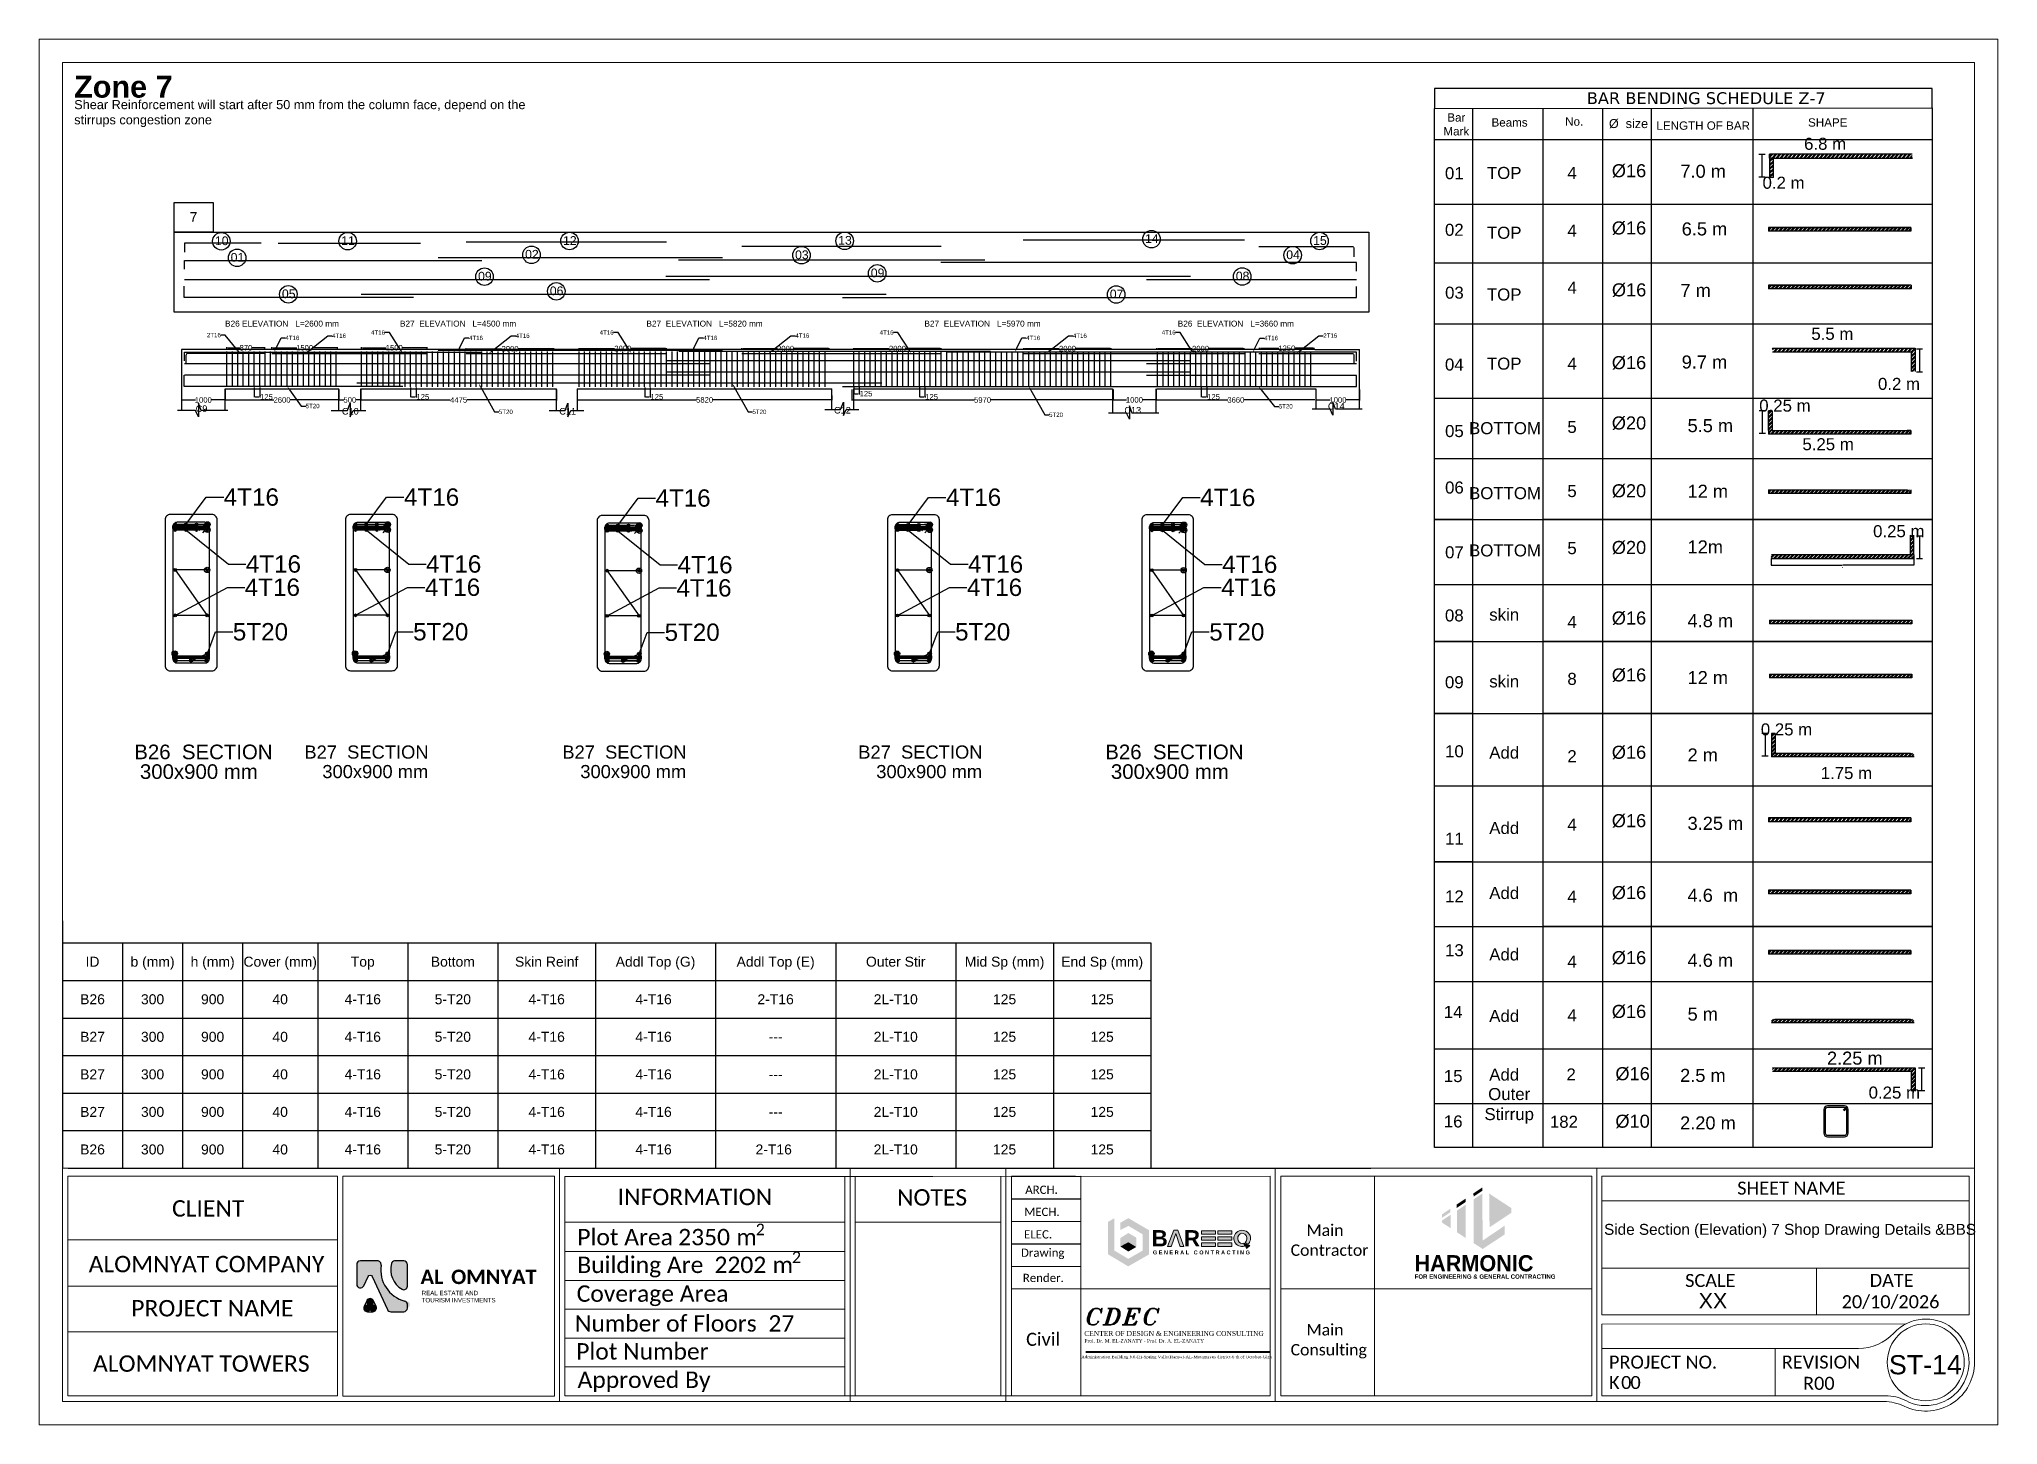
# Model space of a CAD drawing. Header units: inches. Extents: x 16 to 269, y 163 to 682.
# Drawn here: x 101.5 to 157.9, y 231.2 to 271.1 of the extents above; entities that cross this region are included whole.
import ezdxf
from ezdxf import colors
from ezdxf.entities.mleader import LeaderData, LeaderLine
from ezdxf.enums import TextEntityAlignment as Align
from ezdxf.math import Vec2, Vec3

# ---------------------------------------------------------------- set-up
doc = ezdxf.new("R2010")
doc.units = ezdxf.units.IN
doc.header["$MEASUREMENT"] = 0
doc.layers.get('Defpoints').update_dxf_attribs({"lineweight": 5})
for name, color, linetype in [('C', 7, 'Continuous'), ('CDEC-FRAMING-PLAN', 7, 'Continuous'), ('MASSE', 7, 'Continuous'), ('S-ADDREINF', 3, 'Continuous'), ('S-MAINBAR', 5, 'Continuous'), ('S-OUTLINE', 7, 'Continuous'), ('S-SKIN', 6, 'Continuous'), ('S-STIRRUP', 1, 'Continuous'), ('S-TEXT', 2, 'Continuous'), ('Text', 7, 'Continuous'), ('XREF-FRAME$0$XREF-TITLEBLOCK$0$text', 3, 'Continuous')]:
    doc.layers.add(name, color=color, linetype=linetype)
doc.layers.add('Sheet_Borders', color=7, linetype='Continuous', lineweight=5)
doc.styles.add('Arial_1', font='arial.ttf', dxfattribs={"height": 0.45})
doc.styles.add('MtXpl_Verdana', font='verdana.ttf')
doc.styles.add('RA CALIBRI REGULAR', font='calibril.ttf')
doc.styles.get("Standard").update_dxf_attribs({"font": 'arial.ttf'})
doc.styles.add('XREF-FRAME$0$XREF-TITLEBLOCK$0$CONCEPT1', font='times.ttf')
doc.styles.add('XREF-FRAME$0$XREF-TITLEBLOCK$0$HG', font='ITALICT.shx')
doc.dimstyles.new('Copy of ISO-25', dxfattribs={"dimtxt": 0.2, "dimasz": 0.25, "dimexe": 0.15, "dimexo": 0.25, "dimtad": 0, "dimdsep": 46, "dimtxsty": 'Standard', "dimblk": 'ARCHTICK', "dimcen": 0.5, "dimadec": 0, "dimazin": 0, "dimtfac": 1, "dimtmove": 0, "dimatfit": 3, "dimldrblk": 'ARCHTICK', "dimfxl": 1, "dimarcsym": 0})
doc.dimstyles.get("Standard").update_dxf_attribs({"dimtxt": 0.18, "dimasz": 0.18, "dimexe": 0.18, "dimexo": 0.0625, "dimgap": 0.09, "dimtad": 0, "dimtih": 1, "dimtoh": 1, "dimdec": 4, "dimzin": 0, "dimdsep": 46, "dimtxsty": 'Standard', "dimcen": 0.09, "dimadec": 0, "dimazin": 0, "dimtfac": 1, "dimtdec": 4, "dimtofl": 0, "dimtmove": 0, "dimatfit": 3, "dimfxl": 1, "dimtolj": 1, "dimtzin": 0, "dimarcsym": 0})

# ---------------------------------------------------------------- blocks, each defined once
blk = doc.blocks.new('A$Cd8bbae89')
at = {"true_color": 0x319dd3}
h = blk.add_hatch(color=142, dxfattribs=at)
h.dxf.hatch_style = 1
h.paths.add_polyline_path([(0.94, 5.22), (0, 4.67), (0, 0), (0.94, 0.53)])
h.paths.add_polyline_path([(2.97, 3.07), (1.82, 2.35), (1.82, 1.12), (2.97, 1.74)])
h.paths.add_polyline_path([(2.98, 5.23), (1.83, 4.57), (1.82, 3.51), (2.98, 4.11)])
at = {"true_color": 0x2a3383}
h = blk.add_hatch(color=177, dxfattribs=at)
h.dxf.hatch_style = 1
h.paths.add_polyline_path([(3, 5.22), (2.98, 5.22), (2.98, 4.11), (5.04, 2.89), (5.04, 0.52), (5.98, -0.03), (5.98, 3.47)])
h.paths.add_polyline_path([(4.12, 2.41), (2.97, 3.07), (2.97, 1.74), (4.12, 1.05)])
at = {"true_color": 0x319dd3}
h = blk.add_hatch(color=142, dxfattribs=at)
h.dxf.hatch_style = 1
h.paths.add_polyline_path([(8.67, 1.14), (9.13, 1.14, 0.319925), (9.24, 1.22), (9.85, 2.99), (10.44, 1.22, 0.322497), (10.56, 1.14), (11.01, 1.14), (10.13, 3.48), (9.58, 3.48)])
h.paths.add_polyline_path([(13.58, 3.39), (13.58, 2.9), (15.61, 2.9), (15.61, 3.39)])
h.paths.add_polyline_path([(13.58, 2.51), (13.58, 2.02), (15.61, 2.02), (15.61, 2.51)])
h.paths.add_polyline_path([(15.61, 1.14), (15.61, 1.63), (13.58, 1.63), (13.58, 1.14)])
h.paths.add_polyline_path([(15.94, 3.39), (15.94, 2.9), (17.97, 2.9), (17.97, 3.39)])
h.paths.add_polyline_path([(17.97, 2.02), (17.97, 2.51), (15.94, 2.51), (15.94, 2.02)])
h.paths.add_polyline_path([(17.97, 1.14), (17.97, 1.63), (15.94, 1.63), (15.94, 1.14)])
edge = h.paths.add_edge_path()
edge.add_ellipse((19.49, 2.29), major_axis=(-1.21, 0), ratio=0.972651, start_angle=138.7624, end_angle=466.2921)
edge.add_line((19.83, 1.16), (19.73, 1.59))
edge.add_ellipse((19.5, 2.29), major_axis=(0, 0.744), ratio=0.892628, start_angle=218.0399, end_angle=560.2223, ccw=False)
edge.add_line((19.91, 1.71), (20.4, 1.51))
at = {"true_color": 0x288cbd}
h = blk.add_hatch(color=142, dxfattribs=at)
h.dxf.hatch_style = 1
h.paths.add_polyline_path([(5.98, -0.03), (5.04, 0.52), (2.96, -0.67), (0.94, 0.53), (0, 0), (2.95, -1.76), (2.95, -1.76)])
h = blk.add_hatch(color=142, dxfattribs=at)
h.dxf.hatch_style = 1
h.paths.add_polyline_path([(4.12, 1.05), (2.97, 1.74), (1.82, 1.12), (2.97, 0.39)])
at = {"true_color": 0x2a3383}
h = blk.add_hatch(color=177, dxfattribs=at)
h.dxf.hatch_style = 1
h.paths.add_polyline_path([(20.1, 0.81), (20.58, 1.24), (19.85, 1.62)])
at = {"color": 142, "true_color": 0x319dd3}
blk.add_lwpolyline([(8.67, 1.14), (9.58, 3.48), (10.13, 3.48), (11.01, 1.14), (10.56, 1.14, -0.322497), (10.44, 1.22), (9.85, 2.99), (9.24, 1.22, -0.319925), (9.13, 1.14), (8.67, 1.14)], format="xyb", dxfattribs=at)
for points in [[(13.58, 3.39), (15.61, 3.39), (15.61, 2.9), (13.58, 2.9)], [(15.94, 3.39), (17.97, 3.39), (17.97, 2.9), (15.94, 2.9)], [(13.58, 2.51), (15.61, 2.51), (15.61, 2.02), (13.58, 2.02)], [(13.58, 1.63), (15.61, 1.63), (15.61, 1.14), (13.58, 1.14)], [(15.94, 2.51), (17.97, 2.51), (17.97, 2.02), (15.94, 2.02)], [(15.94, 1.63), (17.97, 1.63), (17.97, 1.14), (15.94, 1.14)]]:
    blk.add_lwpolyline(points, close=True, dxfattribs=at)
at = {"color": 143, "true_color": 0x42aad7}
for points in [[(19.73, 1.59), (19.83, 1.16)], [(19.91, 1.71), (20.4, 1.51)]]:
    blk.add_lwpolyline(points, dxfattribs=at)
at = {"color": 177, "true_color": 0x2a3383}
blk.add_lwpolyline([(19.85, 1.62), (20.58, 1.24), (20.1, 0.81), (19.85, 1.62)], dxfattribs=at)
at = {"color": 142, "true_color": 0x319dd3}
for centre, major_axis, ratio, start_param, end_param in [((19.49, 2.29), (-1.21, 0), 0.972651, 2.421862, 8.138333), ((19.5, 2.29), (0, 0.744), 0.892628, 3.805515, 9.777723)]:
    blk.add_ellipse(centre, major_axis=major_axis, ratio=ratio, start_param=start_param, end_param=end_param, dxfattribs=at)
at = {"attachment_point": 1}
for s, width, gutter_width, insert, char_height in [('{\\fArial|b1|i0|c0|p34;\\C142;\\c13868337;B} ', 2.3485, 11.74, (6.33, 3.49), 2.3485), ('\\pxsm2;{\\fArial|b1|i0|c0|p34;\\C177;\\c8598314;G E N E R A L   C O N T R A C T I N G}', 15.8741, 2.87, (6.53, 0.54), 0.5743)]:
    blk.add_mtext_dynamic_manual_height_columns(s, width=width, gutter_width=gutter_width, heights=[0], dxfattribs=dict(at, insert=insert, char_height=char_height))
at = {"color": 143, "true_color": 0x42aad7, "insert": (11.01, 3.49), "char_height": 2.3485, "attachment_point": 1}
blk.add_mtext_dynamic_manual_height_columns('{\\fArial|b1|i0|c0|p34;\\C142;\\c13868337;R} ', width=2.3485, gutter_width=11.74, heights=[0], dxfattribs=at)
blk = doc.blocks.new('sheet')
h = blk.add_hatch(color=154)
h.dxf.hatch_style = 1
h.paths.add_polyline_path([(-384.709, 42.281), (-384.71, 42.383), (-384.977, 42.204), (-384.976, 42.102)])
h = blk.add_hatch(color=154)
h.dxf.hatch_style = 1
h.paths.add_polyline_path([(-384.713, 42.195), (-384.976, 42.019), (-384.967, 40.692), (-384.699, 40.518), (-384.03, 40.958), (-384.03, 41.224), (-384.696, 40.775)])
h.paths.add_polyline_path([(-384.502, 42.197), (-384.489, 41.175), (-383.827, 41.618), (-383.827, 41.756)])
at = {"true_color": 0x636466}
h = blk.add_hatch(color=251, dxfattribs=at)
h.dxf.hatch_style = 1
h.paths.add_polyline_path([(-385.674, 41.634), (-385.675, 41.738), (-385.936, 41.563), (-385.936, 41.459)])
h.paths.add_polyline_path([(-385.673, 41.552), (-385.936, 41.376), (-385.936, 41.321), (-385.67, 41.148)])
h.paths.add_polyline_path([(-385.213, 41.86), (-385.481, 41.68), (-385.476, 41.022), (-385.211, 40.85)])
h = blk.add_hatch(color=251, dxfattribs=at)
h.dxf.hatch_style = 1
h.paths.add_polyline_path([(-385.213, 41.943), (-385.213, 42.046), (-385.483, 41.866), (-385.482, 41.763)])
at = {"true_color": 0x293189}
h = blk.add_hatch(color=177, dxfattribs=at)
h.dxf.hatch_style = 1
h.paths.add_polyline_path([(-418.734, 40.158, 0.414214), (-418.845, 40.046), (-418.845, 39.448, 0.802913), (-418.633, 39.401), (-418.502, 39.683, -0.639253), (-418.375, 39.682), (-417.915, 38.681, 0.29294), (-417.813, 38.616), (-417.42, 38.616, 0.414214), (-417.308, 38.728, 0.553295), (-417.269, 38.913, -0.417813), (-418.106, 40.034, 0.459795), (-418.218, 40.158)])
at = {"true_color": 0x4554a5}
h = blk.add_hatch(color=175, dxfattribs=at)
h.dxf.hatch_style = 1
h.paths.add_polyline_path([(-417.472, 39.295, 0.584571), (-417.308, 39.402), (-417.308, 40.046, 0.414214), (-417.42, 40.158), (-417.702, 40.158, 0.291504), (-417.79, 40.082, 0.342448)])
at = {"true_color": 0x000000}
h = blk.add_hatch(color=18, dxfattribs=at)
h.dxf.hatch_style = 1
h.paths.add_polyline_path([(-418.439, 38.651, 1.441321), (-418.347, 38.839, 1.901432), (-418.531, 38.839, 1.434024)])
at = {"color": 177, "true_color": 0x293189}
blk.add_lwpolyline([(-418.213, 40.158), (-418.734, 40.158, 0.414214), (-418.845, 40.046), (-418.845, 39.448, 0.802913), (-418.633, 39.401), (-418.502, 39.683, -0.639253), (-418.375, 39.682), (-417.915, 38.681, 0.29294), (-417.813, 38.616), (-417.42, 38.616, 0.414214), (-417.308, 38.728), (-417.308, 38.848)], format="xyb", dxfattribs=at)
at = {"color": 175, "true_color": 0x4554a5}
blk.add_lwpolyline([(-417.308, 39.387), (-417.308, 40.046, 0.414214), (-417.42, 40.158), (-417.702, 40.158)], format="xyb", dxfattribs=at)
blk.add_lwpolyline([(-418.257, 38.775), (-418.338, 38.949, 0.63847), (-418.541, 38.949), (-418.621, 38.774, 0.547105), (-418.519, 38.616), (-418.358, 38.616, 0.548839)], format="xyb", close=True)
at = {"color": 177, "true_color": 0x293189}
for centre, radius, start, end in [((-418.215, 40.048), 0.11, 350.42574, 91.37956), ((-417.134, 39.886), 0.983, 171.6397, 255.08064), ((-417.417, 38.83), 0.111, 9.43583, 74.11712)]:
    blk.add_arc(centre, radius, start, end, dxfattribs=at)
at = {"color": 175, "true_color": 0x4554a5}
for centre, radius, start, end in [((-417.123, 39.894), 0.693, 164.60757, 239.81748), ((-417.686, 40.051), 0.108, 98.1031, 165.7009), ((-417.42, 39.394), 0.112, 242.4829, 356.27975)]:
    blk.add_arc(centre, radius, start, end, dxfattribs=at)
at = {"layer": 'CDEC-FRAMING-PLAN'}
for p, q in [((-398.989, 42.72), (-397.047, 42.721)), ((-398.989, 42.719), (-396.884, 42.72)), ((-398.989, 42.037), (-396.883, 42.038)), ((-398.989, 42.037), (-396.883, 42.038)), ((-398.988, 41.355), (-396.883, 41.356)), ((-398.988, 40.673), (-396.883, 40.674)), ((-398.987, 39.991), (-396.882, 39.992))]:
    blk.add_line(p, q, dxfattribs=at)
at = {"layer": 'Sheet_Borders', "linetype": 'Continuous', "lineweight": 0}
for p, q in [((-428.475, 35.187), (-428.475, 77.192)), ((-428.475, 77.192), (-369.075, 77.192)), ((-428.475, 35.187), (-428.475, 77.192)), ((-428.475, 77.192), (-369.075, 77.192)), ((-369.075, 77.192), (-369.075, 35.187)), ((-369.075, 77.192), (-369.075, 35.187)), ((-369.075, 77.192), (-369.075, 35.187)), ((-427.768, 35.894), (-427.768, 76.484)), ((-427.768, 76.484), (-369.782, 76.484)), ((-369.782, 76.484), (-427.768, 76.484)), ((-427.768, 76.484), (-427.768, 35.894)), ((-369.782, 76.484), (-369.782, 36.993)), ((-427.768, 42.966), (-427.768, 42.966)), ((-427.768, 42.966), (-369.782, 42.966)), ((-412.694, 42.966), (-412.694, 35.894)), ((-403.882, 42.966), (-403.882, 35.894)), ((-399.161, 42.966), (-399.161, 35.894)), ((-390.991, 42.966), (-390.991, 35.894)), ((-381.234, 42.966), (-381.234, 35.894)), ((-419.424, 42.721), (-427.606, 42.721)), ((-427.606, 36.07), (-427.606, 42.721)), ((-419.424, 36.07), (-419.424, 42.721)), ((-419.268, 42.721), (-412.85, 42.721)), ((-419.268, 36.051), (-419.268, 42.721)), ((-412.85, 42.721), (-412.85, 36.051)), ((-412.537, 42.719), (-401.369, 42.719)), ((-412.537, 36.069), (-412.537, 42.719)), ((-404.039, 42.719), (-404.039, 36.069)), ((-403.726, 42.721), (-403.726, 36.07)), ((-391.141, 42.721), (-401.369, 42.719)), ((-399.311, 36.07), (-399.311, 42.721)), ((-398.989, 36.07), (-398.989, 42.721)), ((-396.884, 42.721), (-396.884, 36.07)), ((-391.141, 36.07), (-391.141, 42.721)), ((-381.385, 42.721), (-390.819, 42.721)), ((-390.819, 36.07), (-390.819, 42.721)), ((-387.98, 42.721), (-387.98, 36.07)), ((-381.385, 36.07), (-381.385, 42.721)), ((-381.084, 38.526), (-381.084, 42.721)), ((-381.084, 42.721), (-369.948, 42.721)), ((-369.948, 42.721), (-369.948, 38.526)), ((-381.084, 41.972), (-369.948, 41.972)), ((-412.537, 41.327), (-404.039, 41.327)), ((-403.726, 41.328), (-399.311, 41.328)), ((-419.424, 40.796), (-427.606, 40.796)), ((-412.537, 40.441), (-404.039, 40.441)), ((-381.084, 39.933), (-369.948, 39.933)), ((-374.579, 38.526), (-374.579, 39.933)), ((-419.424, 39.395), (-427.606, 39.395)), ((-412.537, 39.566), (-404.039, 39.566)), ((-391.141, 39.314), (-398.989, 39.314)), ((-388.438, 39.314), (-390.819, 39.314)), ((-388.438, 39.314), (-381.385, 39.314)), ((-412.537, 38.692), (-404.039, 38.692)), ((-381.084, 38.526), (-369.948, 38.526)), ((-381.083, 38.238), (-371.864, 38.247)), ((-381.083, 38.238), (-381.081, 36.07)), ((-427.606, 38.003), (-419.424, 38.003)), ((-412.537, 37.817), (-404.039, 37.817)), ((-381.083, 37.498), (-373.3, 37.498)), ((-375.826, 37.498), (-375.826, 36.066)), ((-412.537, 36.943), (-404.039, 36.943)), ((-372.533, 35.894), (-427.768, 35.894)), ((-427.606, 36.07), (-419.424, 36.07)), ((-412.85, 36.051), (-419.268, 36.051)), ((-412.537, 36.069), (-401.369, 36.069)), ((-391.141, 36.07), (-401.369, 36.069)), ((-390.819, 36.07), (-381.407, 36.07)), ((-390.819, 36.07), (-381.385, 36.07)), ((-381.081, 36.07), (-372.48, 36.07))]:
    blk.add_line(p, q, dxfattribs=at)
blk.add_lwpolyline([(-369.075, 35.187), (-428.475, 35.187)], close=True, dxfattribs=at)
blk.add_circle((-371.261, 37.082), 1.166, dxfattribs=at)
for centre, radius, start, end in [((-371.261, 37.082), 1.312, 242.34213, 137.42425), ((-373.3, 38.955), 1.457, 270, 317.42425), ((-371.261, 37.082), 1.481, 243.95311, 356.57566), ((-372.533, 34.48), 1.414, 63.95311, 90), ((-372.479, 34.758), 1.312, 62.34213, 90.06302)]:
    blk.add_arc(centre, radius, start, end, dxfattribs=at)
at = {"layer": 'XREF-FRAME$0$XREF-TITLEBLOCK$0$text', "color": 8}
for p, q in [((-396.738, 37.411), (-391.167, 37.411)), ((-396.738, 37.387), (-391.167, 37.387))]:
    blk.add_line(p, q, dxfattribs=at)
at = {"layer": 'Sheet_Borders', "xscale": 0.2089906934372016, "yscale": 0.2089906934372016, "zscale": 0.2089906934372016}
blk.add_blockref('A$Cd8bbae89', (-396.065, 40.359), dxfattribs=at)
at = {"attachment_point": 1}
for s, width, gutter_width, insert, char_height in [('{\\fCandara|b1|i0|c0|p34;\\C256;\\c0;AL} ', 0.43904, 2.195, (-416.91, 39.892), 0.43904), ('{\\fCandara|b1|i0|c0|p34;\\C256;\\c0;OMNYAT}', 2.78249, 2.195, (-415.981, 39.892), 0.43904), ('{\\fTraditional Arabic|b1|i0|c0|p18;\\C156;HARMONIC}', 0.04433, 2.454, (-386.767, 40.33), 0.49089), ('{\\fArabic Typesetting|b1|i0|c0|p66;\\C156;FOR ENGINEERING & GENERAL CONTRACTING}', 5.03257, 0.666, (-386.761, 39.747), 0.13322)]:
    blk.add_mtext_dynamic_manual_height_columns(s, width=width, gutter_width=gutter_width, heights=[0], dxfattribs=dict(at, insert=insert, char_height=char_height))
at = {"insert": (-416.876, 39.25), "char_height": 0.13365, "attachment_point": 1, "style": 'Arial_1'}
blk.add_mtext_dynamic_manual_height_columns('\\pxsm1;{\\C256;\\c0;REAL ESTATE AND}', width=2.81151, gutter_width=0.686, heights=[0.417], dxfattribs=at)
at = {"insert": (-416.875, 39.033), "char_height": 0.13365, "width": 2.81151, "attachment_point": 1, "style": 'Arial_1'}
blk.add_mtext('TOURISM INVESTMENTS', dxfattribs=at)
at = {"layer": 'Sheet_Borders', "linetype": 'Continuous', "lineweight": 0, "style": 'RA CALIBRI REGULAR'}
for s, height, p in [('INFORMATION', 0.49749, (-410.931, 41.846)), ('NOTES', 0.4975, (-402.46, 41.833)), ('ARCH.', 0.25, (-398.57, 42.189)), ('SHEET NAME', 0.3943, (-376.978, 42.165)), ('CLIENT', 0.4975, (-424.445, 41.499)), ('MECH.', 0.25, (-398.6, 41.517)), ('ELEC.', 0.25, (-398.606, 40.836)), ('Main ', 0.3456, (-390.042, 40.915)), ('Drawing', 0.25, (-398.7, 40.28)), ('  Contractor', 0.34558, (-390.766, 40.31)), ('ALOMNYAT COMPANY', 0.49749, (-426.974, 39.811)), ('Coverage Area', 0.49749, (-412.174, 38.917)), ('Render.', 0.25, (-398.644, 39.516)), ('SCALE', 0.3943, (-378.558, 39.365)), ('DATE', 0.3943, (-372.962, 39.369)), ('PROJECT NAME', 0.49749, (-425.683, 38.473)), ('20/10/2026', 0.3943, (-373.812, 38.721)), ('Main ', 0.3456, (-390.042, 37.896)), ('Plot Number', 0.49749, (-412.188, 37.165)), ('Civil', 0.3943, (-398.544, 37.582)), ('  Consulting', 0.34558, (-390.766, 37.291)), ('ALOMNYAT TOWERS', 0.49749, (-426.842, 36.795)), ('Approved By', 0.49749, (-412.149, 36.304)), ('PROJECT NO.', 0.39425, (-380.868, 36.891)), ('REVISION', 0.3943, (-375.628, 36.892)), ('K', 0.394, (-380.866, 36.273)), ('0', 0.394, (-380.499, 36.273)), ('0', 0.394, (-380.216, 36.273)), ('R00', 0.3943, (-374.982, 36.248))]:
    blk.add_text(s, height=height, dxfattribs=at).set_placement(p)
at = {"layer": 'Sheet_Borders', "style": 'RA CALIBRI REGULAR'}
for s, height, p in [('Plot Area ', 0.4975, (-412.155, 40.629)), (' m', 0.4975, (-407.507, 40.629)), ('2', 0.348, (-406.744, 40.936)), ('2', 0.348, (-405.646, 40.094)), ('Building Are  ', 0.49749, (-412.155, 39.788)), (' m', 0.4975, (-406.408, 39.788)), ('Number of Floors  ', 0.49749, (-412.228, 38.013))]:
    blk.add_text(s, height=height, dxfattribs=at).set_placement(p)
at = {"layer": 'Sheet_Borders', "color": 244, "true_color": 0x991b1e, "style": 'RA CALIBRI REGULAR'}
for s, p in [('2350', (-409.096, 40.629)), ('2202', (-407.997, 39.788)), ('27', (-406.36, 38.013))]:
    blk.add_text(s, height=0.4975, dxfattribs=at).set_placement(p)
at = {"layer": 'Text', "ltscale": 3}
blk.add_text('XX', height=0.4657, dxfattribs=at).set_placement((-378.148, 38.714))
at = {"layer": 'XREF-FRAME$0$XREF-TITLEBLOCK$0$text', "color": 2, "style": 'XREF-FRAME$0$XREF-TITLEBLOCK$0$HG', "width": 1.2}
blk.add_text('CDEC', height=0.5, dxfattribs=at).set_placement((-396.759, 38.218))
at = {"layer": 'XREF-FRAME$0$XREF-TITLEBLOCK$0$text', "color": 4, "style": 'XREF-FRAME$0$XREF-TITLEBLOCK$0$CONCEPT1', "width": 0.9}
blk.add_text('CENTER OF DESIGN & ENGINEERING CONSULTING', height=0.14992, dxfattribs=at).set_placement((-396.781, 37.881))
at = {"layer": 'XREF-FRAME$0$XREF-TITLEBLOCK$0$text', "style": 'XREF-FRAME$0$XREF-TITLEBLOCK$0$CONCEPT1'}
blk.add_text('Prof. Dr. M. EL-ZANATY - Prof. Dr. A. EL-ZANATY', height=0.10625, dxfattribs=at).set_placement((-396.772, 37.678))
at = {"layer": 'XREF-FRAME$0$XREF-TITLEBLOCK$0$text', "style": 'XREF-FRAME$0$XREF-TITLEBLOCK$0$CONCEPT1', "width": 1.2}
blk.add_text('Administration Building N0.(2)-Spring Vally(Ramw)-AL-Motamayes district-6 th of October-Giza', height=0.08007, dxfattribs=at).set_placement((-393.983, 37.206), align=Align.CENTER)
blk = doc.blocks.new('*D725')
at = {"layer": 'Defpoints', "color": 0, "transparency": 16777216}
for p in [(6184, -7133), (8784, -7133), (8784, -7385)]:
    blk.add_point(p, dxfattribs=at)
at = {"layer": 'MASSE', "color": 0, "lineweight": -2, "transparency": 16777216}
for p, q in [((6184, -7144), (6184, -7396)), ((8784, -7144), (8784, -7396)), ((6205, -7385), (7296, -7385)), ((8762, -7385), (7671, -7385))]:
    blk.add_line(p, q, dxfattribs=at)
at = {"layer": 'MASSE', "color": 0, "transparency": 16777216}
for points in [[(6205, -7381), (6205, -7388), (6184, -7385)], [(8762, -7381), (8762, -7388), (8784, -7385)]]:
    blk.add_solid(points, dxfattribs=at)
at = {"layer": 'MASSE', "color": 0, "transparency": 16777216, "insert": (7484, -7385), "char_height": 125, "attachment_point": 5}
blk.add_mtext('\\A1;2600', dxfattribs=at)
blk = doc.blocks.new('*D726')
at = {"layer": 'Defpoints', "color": 0, "transparency": 16777216}
for p in [(6849, -7088), (6974, -7088), (6974, -7313)]:
    blk.add_point(p, dxfattribs=at)
at = {"layer": 'MASSE', "color": 0, "lineweight": -2, "transparency": 16777216}
for p, q in [((6849, -7099), (6849, -7324)), ((6974, -7099), (6974, -7324)), ((6870, -7313), (6952, -7313)), ((6974, -7313), (6995, -7313))]:
    blk.add_line(p, q, dxfattribs=at)
at = {"layer": 'MASSE', "color": 0, "transparency": 16777216}
for points in [[(6870, -7309), (6870, -7316), (6849, -7313)], [(6952, -7309), (6952, -7316), (6974, -7313)]]:
    blk.add_solid(points, dxfattribs=at)
at = {"layer": 'MASSE', "color": 0, "transparency": 16777216, "insert": (7128, -7313), "char_height": 125, "attachment_point": 5}
blk.add_mtext('\\A1;125', dxfattribs=at)
blk = doc.blocks.new('*D727')
at = {"layer": 'Defpoints', "color": 0, "transparency": 16777216}
for p in [(27458, -7133), (31118, -7133), (31118, -7385)]:
    blk.add_point(p, dxfattribs=at)
at = {"layer": 'MASSE', "color": 0, "lineweight": -2, "transparency": 16777216}
for p, q in [((27458, -7144), (27458, -7396)), ((31118, -7144), (31118, -7396)), ((27480, -7385), (29102, -7385)), ((31097, -7385), (29475, -7385))]:
    blk.add_line(p, q, dxfattribs=at)
at = {"layer": 'MASSE', "color": 0, "transparency": 16777216}
for points in [[(27480, -7381), (27480, -7388), (27458, -7385)], [(31097, -7381), (31097, -7388), (31118, -7385)]]:
    blk.add_solid(points, dxfattribs=at)
at = {"layer": 'MASSE', "color": 0, "transparency": 16777216, "insert": (29288, -7385), "char_height": 125, "attachment_point": 5}
blk.add_mtext('\\A1;3660', dxfattribs=at)
blk = doc.blocks.new('*D728')
at = {"layer": 'Defpoints', "color": 0, "transparency": 16777216}
for p in [(28498, -7088), (28623, -7088), (28623, -7313)]:
    blk.add_point(p, dxfattribs=at)
at = {"layer": 'MASSE', "color": 0, "lineweight": -2, "transparency": 16777216}
for p, q in [((28498, -7099), (28498, -7324)), ((28623, -7099), (28623, -7324)), ((28520, -7313), (28602, -7313)), ((28623, -7313), (28645, -7313))]:
    blk.add_line(p, q, dxfattribs=at)
at = {"layer": 'MASSE', "color": 0, "transparency": 16777216}
for points in [[(28520, -7309), (28520, -7316), (28498, -7313)], [(28602, -7309), (28602, -7316), (28623, -7313)]]:
    blk.add_solid(points, dxfattribs=at)
at = {"layer": 'MASSE', "color": 0, "transparency": 16777216, "insert": (28778, -7313), "char_height": 125, "attachment_point": 5}
blk.add_mtext('\\A1;125', dxfattribs=at)
blk = doc.blocks.new('*D729')
at = {"layer": 'Defpoints', "color": 0, "transparency": 16777216}
for p in [(20513, -7133), (26483, -7133), (26483, -7385)]:
    blk.add_point(p, dxfattribs=at)
at = {"layer": 'MASSE', "color": 0, "lineweight": -2, "transparency": 16777216}
for p, q in [((20513, -7144), (20513, -7396)), ((26483, -7144), (26483, -7396)), ((20535, -7385), (23312, -7385)), ((26462, -7385), (23685, -7385))]:
    blk.add_line(p, q, dxfattribs=at)
at = {"layer": 'MASSE', "color": 0, "transparency": 16777216}
for points in [[(20535, -7381), (20535, -7388), (20513, -7385)], [(26462, -7381), (26462, -7388), (26483, -7385)]]:
    blk.add_solid(points, dxfattribs=at)
at = {"layer": 'MASSE', "color": 0, "transparency": 16777216, "insert": (23498, -7385), "char_height": 125, "attachment_point": 5}
blk.add_mtext('\\A1;5970', dxfattribs=at)
blk = doc.blocks.new('*D730')
at = {"layer": 'Defpoints', "color": 0, "transparency": 16777216}
for p in [(20553, -7088), (20678, -7088), (20678, -7241)]:
    blk.add_point(p, dxfattribs=at)
at = {"layer": 'MASSE', "color": 0, "lineweight": -2, "transparency": 16777216}
for p, q in [((20553, -7099), (20553, -7252)), ((20678, -7099), (20678, -7252)), ((20575, -7241), (20657, -7241)), ((20678, -7241), (20700, -7241))]:
    blk.add_line(p, q, dxfattribs=at)
at = {"layer": 'MASSE', "color": 0, "transparency": 16777216}
for points in [[(20575, -7237), (20575, -7244), (20553, -7241)], [(20657, -7237), (20657, -7244), (20678, -7241)]]:
    blk.add_solid(points, dxfattribs=at)
at = {"layer": 'MASSE', "color": 0, "transparency": 16777216, "insert": (20833, -7241), "char_height": 125, "attachment_point": 5}
blk.add_mtext('\\A1;125', dxfattribs=at)
blk = doc.blocks.new('*D731')
at = {"layer": 'Defpoints', "color": 0, "transparency": 16777216}
for p in [(22053, -7088), (22178, -7088), (22178, -7313)]:
    blk.add_point(p, dxfattribs=at)
at = {"layer": 'MASSE', "color": 0, "lineweight": -2, "transparency": 16777216}
for p, q in [((22053, -7099), (22053, -7324)), ((22178, -7099), (22178, -7324)), ((22075, -7313), (22157, -7313)), ((22178, -7313), (22200, -7313))]:
    blk.add_line(p, q, dxfattribs=at)
at = {"layer": 'MASSE', "color": 0, "transparency": 16777216}
for points in [[(22075, -7309), (22075, -7316), (22053, -7313)], [(22157, -7309), (22157, -7316), (22178, -7313)]]:
    blk.add_solid(points, dxfattribs=at)
at = {"layer": 'MASSE', "color": 0, "transparency": 16777216, "insert": (22333, -7313), "char_height": 125, "attachment_point": 5}
blk.add_mtext('\\A1;125', dxfattribs=at)
blk = doc.blocks.new('*D737')
at = {"layer": 'Defpoints', "color": 0, "transparency": 16777216}
for p in [(15774, -7088), (15899, -7088), (15899, -7313)]:
    blk.add_point(p, dxfattribs=at)
at = {"layer": 'MASSE', "color": 0, "lineweight": -2, "transparency": 16777216}
for p, q in [((15774, -7099), (15774, -7324)), ((15899, -7099), (15899, -7324)), ((15795, -7313), (15877, -7313)), ((15899, -7313), (15920, -7313))]:
    blk.add_line(p, q, dxfattribs=at)
at = {"layer": 'MASSE', "color": 0, "transparency": 16777216}
for points in [[(15795, -7309), (15795, -7316), (15774, -7313)], [(15877, -7309), (15877, -7316), (15899, -7313)]]:
    blk.add_solid(points, dxfattribs=at)
at = {"layer": 'MASSE', "color": 0, "transparency": 16777216, "insert": (16053, -7313), "char_height": 125, "attachment_point": 5}
blk.add_mtext('\\A1;125', dxfattribs=at)
blk = doc.blocks.new('*D738')
at = {"layer": 'Defpoints', "color": 0, "transparency": 16777216}
for p in [(9284, -7133), (13759, -7133), (13759, -7385)]:
    blk.add_point(p, dxfattribs=at)
at = {"layer": 'MASSE', "color": 0, "lineweight": -2, "transparency": 16777216}
for p, q in [((9284, -7144), (9284, -7396)), ((13759, -7144), (13759, -7396)), ((9305, -7385), (11331, -7385)), ((13737, -7385), (11711, -7385))]:
    blk.add_line(p, q, dxfattribs=at)
at = {"layer": 'MASSE', "color": 0, "transparency": 16777216}
for points in [[(9305, -7381), (9305, -7388), (9284, -7385)], [(13737, -7381), (13737, -7388), (13759, -7385)]]:
    blk.add_solid(points, dxfattribs=at)
at = {"layer": 'MASSE', "color": 0, "transparency": 16777216, "insert": (11521, -7385), "char_height": 125, "attachment_point": 5}
blk.add_mtext('\\A1;4475', dxfattribs=at)
blk = doc.blocks.new('*D732')
at = {"layer": 'Defpoints', "color": 0, "transparency": 16777216}
for p in [(10424, -7088), (10549, -7088), (10549, -7313)]:
    blk.add_point(p, dxfattribs=at)
at = {"layer": 'MASSE', "color": 0, "lineweight": -2, "transparency": 16777216}
for p, q in [((10424, -7099), (10424, -7324)), ((10549, -7099), (10549, -7324)), ((10445, -7313), (10527, -7313)), ((10549, -7313), (10570, -7313))]:
    blk.add_line(p, q, dxfattribs=at)
at = {"layer": 'MASSE', "color": 0, "transparency": 16777216}
for points in [[(10445, -7309), (10445, -7316), (10424, -7313)], [(10527, -7309), (10527, -7316), (10549, -7313)]]:
    blk.add_solid(points, dxfattribs=at)
at = {"layer": 'MASSE', "color": 0, "transparency": 16777216, "insert": (10703, -7313), "char_height": 125, "attachment_point": 5}
blk.add_mtext('\\A1;125', dxfattribs=at)
blk = doc.blocks.new('*D733')
at = {"layer": 'Defpoints', "color": 0, "transparency": 16777216}
for p in [(26469, -7133), (27469, -7133), (27469, -7383)]:
    blk.add_point(p, dxfattribs=at)
at = {"layer": 'MASSE', "color": 0, "lineweight": -2, "transparency": 16777216}
for p, q in [((26469, -7144), (26469, -7394)), ((27469, -7144), (27469, -7394)), ((26491, -7383), (26789, -7383)), ((27448, -7383), (27150, -7383))]:
    blk.add_line(p, q, dxfattribs=at)
at = {"layer": 'MASSE', "color": 0, "transparency": 16777216}
for points in [[(26491, -7379), (26491, -7387), (26469, -7383)], [(27448, -7379), (27448, -7387), (27469, -7383)]]:
    blk.add_solid(points, dxfattribs=at)
at = {"layer": 'MASSE', "color": 0, "transparency": 16777216, "insert": (26969, -7383), "char_height": 125, "attachment_point": 5}
blk.add_mtext('\\A1;1000', dxfattribs=at)
blk = doc.blocks.new('*D734')
at = {"layer": 'Defpoints', "color": 0, "transparency": 16777216}
for p in [(31118, -7133), (32118, -7133), (32118, -7385)]:
    blk.add_point(p, dxfattribs=at)
at = {"layer": 'MASSE', "color": 0, "lineweight": -2, "transparency": 16777216}
for p, q in [((31118, -7144), (31118, -7396)), ((32118, -7144), (32118, -7396)), ((31140, -7385), (31441, -7385)), ((32097, -7385), (31803, -7385))]:
    blk.add_line(p, q, dxfattribs=at)
at = {"layer": 'MASSE', "color": 0, "transparency": 16777216}
for points in [[(31140, -7381), (31140, -7388), (31118, -7385)], [(32097, -7381), (32097, -7388), (32118, -7385)]]:
    blk.add_solid(points, dxfattribs=at)
at = {"layer": 'MASSE', "color": 0, "transparency": 16777216, "insert": (31622, -7385), "char_height": 125, "attachment_point": 5}
blk.add_mtext('\\A1;1000', dxfattribs=at)
blk = doc.blocks.new('*D735')
at = {"layer": 'Defpoints', "color": 0, "transparency": 16777216}
for p in [(5184, -7385), (5184, -7385), (6184, -7385)]:
    blk.add_point(p, dxfattribs=at)
at = {"layer": 'MASSE', "color": 0, "lineweight": -2, "transparency": 16777216}
for p, q in [((5205, -7385), (5503, -7385)), ((6162, -7385), (5864, -7385))]:
    blk.add_line(p, q, dxfattribs=at)
at = {"layer": 'MASSE', "color": 0, "transparency": 16777216}
for points in [[(5205, -7381), (5205, -7388), (5184, -7385)], [(6162, -7381), (6162, -7388), (6184, -7385)]]:
    blk.add_solid(points, dxfattribs=at)
at = {"layer": 'MASSE', "color": 0, "transparency": 16777216, "insert": (5684, -7385), "char_height": 125, "attachment_point": 5}
blk.add_mtext('\\A1;1000', dxfattribs=at)
blk = doc.blocks.new('*D736')
at = {"layer": 'Defpoints', "color": 0, "transparency": 16777216}
for p in [(8784, -7369), (9284, -7327), (9284, -7385)]:
    blk.add_point(p, dxfattribs=at)
at = {"layer": 'MASSE', "color": 0, "lineweight": -2, "transparency": 16777216}
for p, q in [((8784, -7380), (8784, -7396)), ((8805, -7385), (8896, -7385)), ((9262, -7385), (9172, -7385)), ((9284, -7338), (9284, -7396))]:
    blk.add_line(p, q, dxfattribs=at)
at = {"layer": 'MASSE', "color": 0, "transparency": 16777216}
for points in [[(8805, -7382), (8805, -7389), (8784, -7385)], [(9262, -7382), (9262, -7389), (9284, -7385)]]:
    blk.add_solid(points, dxfattribs=at)
at = {"layer": 'MASSE', "color": 0, "transparency": 16777216, "insert": (9034, -7385), "char_height": 125, "attachment_point": 5}
blk.add_mtext('\\A1;500', dxfattribs=at)
blk = doc.blocks.new('_ArchTick')
at = {"color": 0, "linetype": 'ByBlock', "const_width": 0.15}
blk.add_lwpolyline([(-0.5, -0.5), (0.5, 0.5)], dxfattribs=at)
blk = doc.blocks.new('*D29')
at = {"layer": 'Defpoints', "color": 0, "transparency": 16777216}
for p in [(41527, -11010), (41527, -11159), (44788, -11010)]:
    blk.add_point(p, dxfattribs=at)
at = {"layer": 'MASSE', "color": 0, "lineweight": -2, "transparency": 16777216}
for p, q in [((41527, -11010), (41527, -11159)), ((41527, -11159), (43148, -11159)), ((44788, -11159), (43167, -11159)), ((44788, -11010), (44788, -11159))]:
    blk.add_line(p, q, dxfattribs=at)
at = {"layer": 'MASSE', "color": 0, "lineweight": -2, "transparency": 16777216, "xscale": 0.25, "yscale": 0.25, "zscale": 0.25, "rotation": 180}
blk.add_blockref('_ArchTick', (41527, -11159), dxfattribs=at)
at = {"layer": 'MASSE', "color": 0, "lineweight": -2, "transparency": 16777216, "xscale": 0.25, "yscale": 0.25, "zscale": 0.25}
blk.add_blockref('_ArchTick', (44788, -11159), dxfattribs=at)
at = {"layer": 'MASSE', "color": 0, "transparency": 16777216, "insert": (43158, -11159), "char_height": 125, "attachment_point": 5}
blk.add_mtext('.', dxfattribs=at)
blk = doc.blocks.new('*D739')
at = {"layer": 'Defpoints', "color": 0, "transparency": 16777216}
for p in [(14234, -7270), (14234, -7383), (20054, -7270)]:
    blk.add_point(p, dxfattribs=at)
at = {"layer": 'MASSE', "color": 0, "lineweight": -2, "transparency": 16777216}
for p, q in [((14234, -7280), (14234, -7393)), ((14255, -7383), (16957, -7383)), ((20032, -7383), (17330, -7383)), ((20054, -7280), (20054, -7393))]:
    blk.add_line(p, q, dxfattribs=at)
at = {"layer": 'MASSE', "color": 0, "transparency": 16777216}
for points in [[(14255, -7379), (14255, -7386), (14234, -7383)], [(20032, -7379), (20032, -7386), (20054, -7383)]]:
    blk.add_solid(points, dxfattribs=at)
at = {"layer": 'MASSE', "color": 0, "transparency": 16777216, "insert": (17144, -7383), "char_height": 125, "attachment_point": 5}
blk.add_mtext('\\A1;5820', dxfattribs=at)
blk = doc.blocks.new('_Origin')
at = {"color": 0, "linetype": 'ByBlock', "lineweight": -2}
blk.add_line((0, 0), (-1, 0), dxfattribs=at)
blk.add_circle((0, 0), 0.5, dxfattribs=at)
blk = doc.blocks.new('*D740')
at = {"layer": 'Defpoints', "color": 0, "transparency": 16777216}
for p in [(6224, -6252), (7094, -6193), (7094, -6252)]:
    blk.add_point(p, dxfattribs=at)
at = {"layer": 'MASSE', "color": 0, "lineweight": -2, "transparency": 16777216}
for p, q in [((6224, -6241), (6224, -6182)), ((6245, -6193), (6521, -6193)), ((7072, -6193), (6797, -6193)), ((7094, -6241), (7094, -6182))]:
    blk.add_line(p, q, dxfattribs=at)
at = {"layer": 'MASSE', "color": 0, "transparency": 16777216}
for points in [[(6245, -6189), (6245, -6196), (6224, -6193)], [(7072, -6189), (7072, -6196), (7094, -6193)]]:
    blk.add_solid(points, dxfattribs=at)
at = {"layer": 'MASSE', "color": 0, "transparency": 16777216, "insert": (6659, -6193), "char_height": 125, "attachment_point": 5}
blk.add_mtext('\\A1;870', dxfattribs=at)
blk = doc.blocks.new('*D741')
at = {"layer": 'Defpoints', "color": 0, "transparency": 16777216}
for p in [(9299, -6251), (10799, -6192), (10799, -6251)]:
    blk.add_point(p, dxfattribs=at)
at = {"layer": 'MASSE', "color": 0, "lineweight": -2, "transparency": 16777216}
for p, q in [((9299, -6240), (9299, -6181)), ((9320, -6192), (9868, -6192)), ((10777, -6192), (10229, -6192)), ((10799, -6240), (10799, -6181))]:
    blk.add_line(p, q, dxfattribs=at)
at = {"layer": 'MASSE', "color": 0, "transparency": 16777216}
for points in [[(9320, -6188), (9320, -6195), (9299, -6192)], [(10777, -6188), (10777, -6195), (10799, -6192)]]:
    blk.add_solid(points, dxfattribs=at)
at = {"layer": 'MASSE', "color": 0, "transparency": 16777216, "insert": (10049, -6192), "char_height": 125, "attachment_point": 5}
blk.add_mtext('\\A1;1500', dxfattribs=at)
blk = doc.blocks.new('*D742')
at = {"layer": 'Defpoints', "color": 0, "transparency": 16777216}
for p in [(7250, -6251), (8750, -6192), (8750, -6251)]:
    blk.add_point(p, dxfattribs=at)
at = {"layer": 'MASSE', "color": 0, "lineweight": -2, "transparency": 16777216}
for p, q in [((7250, -6240), (7250, -6181)), ((7272, -6192), (7820, -6192)), ((8729, -6192), (8181, -6192)), ((8750, -6240), (8750, -6181))]:
    blk.add_line(p, q, dxfattribs=at)
at = {"layer": 'MASSE', "color": 0, "transparency": 16777216}
for points in [[(7272, -6188), (7272, -6195), (7250, -6192)], [(8729, -6188), (8729, -6195), (8750, -6192)]]:
    blk.add_solid(points, dxfattribs=at)
at = {"layer": 'MASSE', "color": 0, "transparency": 16777216, "insert": (8000, -6192), "char_height": 125, "attachment_point": 5}
blk.add_mtext('\\A1;1500', dxfattribs=at)
blk = doc.blocks.new('*D743')
at = {"layer": 'Defpoints', "color": 0, "transparency": 16777216}
for p in [(14274, -6249), (16274, -6209), (16274, -6249)]:
    blk.add_point(p, dxfattribs=at)
at = {"layer": 'MASSE', "color": 0, "lineweight": -2, "transparency": 16777216}
for p, q in [((14274, -6239), (14274, -6198)), ((14295, -6209), (15086, -6209)), ((16252, -6209), (15461, -6209)), ((16274, -6239), (16274, -6198))]:
    blk.add_line(p, q, dxfattribs=at)
at = {"layer": 'MASSE', "color": 0, "transparency": 16777216}
for points in [[(14295, -6206), (14295, -6213), (14274, -6209)], [(16252, -6206), (16252, -6213), (16274, -6209)]]:
    blk.add_solid(points, dxfattribs=at)
at = {"layer": 'MASSE', "color": 0, "transparency": 16777216, "insert": (15274, -6209), "char_height": 125, "attachment_point": 5}
blk.add_mtext('\\A1;2000', dxfattribs=at)
blk = doc.blocks.new('*D744')
at = {"layer": 'Defpoints', "color": 0, "transparency": 16777216}
for p in [(11697, -6255), (13697, -6215), (13697, -6255)]:
    blk.add_point(p, dxfattribs=at)
at = {"layer": 'MASSE', "color": 0, "lineweight": -2, "transparency": 16777216}
for p, q in [((11697, -6245), (11697, -6204)), ((11718, -6215), (12509, -6215)), ((13675, -6215), (12884, -6215)), ((13697, -6245), (13697, -6204))]:
    blk.add_line(p, q, dxfattribs=at)
at = {"layer": 'MASSE', "color": 0, "transparency": 16777216}
for points in [[(11718, -6212), (11718, -6219), (11697, -6215)], [(13675, -6212), (13675, -6219), (13697, -6215)]]:
    blk.add_solid(points, dxfattribs=at)
at = {"layer": 'MASSE', "color": 0, "transparency": 16777216, "insert": (12697, -6215), "char_height": 125, "attachment_point": 5}
blk.add_mtext('\\A1;2000', dxfattribs=at)
blk = doc.blocks.new('*D745')
at = {"layer": 'Defpoints', "color": 0, "transparency": 16777216}
for p in [(17995, -6251), (19995, -6211), (19995, -6251)]:
    blk.add_point(p, dxfattribs=at)
at = {"layer": 'MASSE', "color": 0, "lineweight": -2, "transparency": 16777216}
for p, q in [((17995, -6241), (17995, -6200)), ((18017, -6211), (18808, -6211)), ((19974, -6211), (19183, -6211)), ((19995, -6241), (19995, -6200))]:
    blk.add_line(p, q, dxfattribs=at)
at = {"layer": 'MASSE', "color": 0, "transparency": 16777216}
for points in [[(18017, -6208), (18017, -6215), (17995, -6211)], [(19974, -6208), (19974, -6215), (19995, -6211)]]:
    blk.add_solid(points, dxfattribs=at)
at = {"layer": 'MASSE', "color": 0, "transparency": 16777216, "insert": (18995, -6211), "char_height": 125, "attachment_point": 5}
blk.add_mtext('\\A1;2000', dxfattribs=at)
blk = doc.blocks.new('*D746')
at = {"layer": 'Defpoints', "color": 0, "transparency": 16777216}
for p in [(20552, -6251), (22552, -6211), (22552, -6251)]:
    blk.add_point(p, dxfattribs=at)
at = {"layer": 'MASSE', "color": 0, "lineweight": -2, "transparency": 16777216}
for p, q in [((20552, -6241), (20552, -6200)), ((20574, -6211), (21365, -6211)), ((22531, -6211), (21740, -6211)), ((22552, -6241), (22552, -6200))]:
    blk.add_line(p, q, dxfattribs=at)
at = {"layer": 'MASSE', "color": 0, "transparency": 16777216}
for points in [[(20574, -6208), (20574, -6215), (20552, -6211)], [(22531, -6208), (22531, -6215), (22552, -6211)]]:
    blk.add_solid(points, dxfattribs=at)
at = {"layer": 'MASSE', "color": 0, "transparency": 16777216, "insert": (21552, -6211), "char_height": 125, "attachment_point": 5}
blk.add_mtext('\\A1;2000', dxfattribs=at)
blk = doc.blocks.new('*D747')
at = {"layer": 'Defpoints', "color": 0, "transparency": 16777216}
for p in [(24440, -6251), (26440, -6211), (26440, -6251)]:
    blk.add_point(p, dxfattribs=at)
at = {"layer": 'MASSE', "color": 0, "lineweight": -2, "transparency": 16777216}
for p, q in [((24440, -6241), (24440, -6200)), ((24461, -6211), (25252, -6211)), ((26418, -6211), (25627, -6211)), ((26440, -6241), (26440, -6200))]:
    blk.add_line(p, q, dxfattribs=at)
at = {"layer": 'MASSE', "color": 0, "transparency": 16777216}
for points in [[(24461, -6208), (24461, -6215), (24440, -6211)], [(26418, -6208), (26418, -6215), (26440, -6211)]]:
    blk.add_solid(points, dxfattribs=at)
at = {"layer": 'MASSE', "color": 0, "transparency": 16777216, "insert": (25440, -6211), "char_height": 125, "attachment_point": 5}
blk.add_mtext('\\A1;2000', dxfattribs=at)
blk = doc.blocks.new('*D748')
at = {"layer": 'Defpoints', "color": 0, "transparency": 16777216}
for p in [(27481, -6251), (29481, -6211), (29481, -6251)]:
    blk.add_point(p, dxfattribs=at)
at = {"layer": 'MASSE', "color": 0, "lineweight": -2, "transparency": 16777216}
for p, q in [((27481, -6241), (27481, -6200)), ((27503, -6211), (28293, -6211)), ((29459, -6211), (28669, -6211)), ((29481, -6241), (29481, -6200))]:
    blk.add_line(p, q, dxfattribs=at)
at = {"layer": 'MASSE', "color": 0, "transparency": 16777216}
for points in [[(27503, -6208), (27503, -6215), (27481, -6211)], [(29459, -6208), (29459, -6215), (29481, -6211)]]:
    blk.add_solid(points, dxfattribs=at)
at = {"layer": 'MASSE', "color": 0, "transparency": 16777216, "insert": (28481, -6211), "char_height": 125, "attachment_point": 5}
blk.add_mtext('\\A1;2000', dxfattribs=at)
blk = doc.blocks.new('*D749')
at = {"layer": 'Defpoints', "color": 0, "transparency": 16777216}
for p in [(29828, -6204), (29828, -6249), (31078, -6249)]:
    blk.add_point(p, dxfattribs=at)
at = {"layer": 'MASSE', "color": 0, "lineweight": -2, "transparency": 16777216}
for p, q in [((29828, -6238), (29828, -6193)), ((29850, -6204), (30273, -6204)), ((31057, -6204), (30634, -6204)), ((31078, -6238), (31078, -6193))]:
    blk.add_line(p, q, dxfattribs=at)
at = {"layer": 'MASSE', "color": 0, "transparency": 16777216}
for points in [[(29850, -6200), (29850, -6207), (29828, -6204)], [(31057, -6200), (31057, -6207), (31078, -6204)]]:
    blk.add_solid(points, dxfattribs=at)
at = {"layer": 'MASSE', "color": 0, "transparency": 16777216, "insert": (30453, -6204), "char_height": 125, "attachment_point": 5}
blk.add_mtext('\\A1;1250', dxfattribs=at)
blk = doc.blocks.new('98765')
at = {"layer": 'S-ADDREINF'}
h = blk.add_hatch(color=256, dxfattribs=at)
edge = h.paths.add_edge_path()
edge.add_arc((5040.20451, -10355.08089), 31.75024, 0, 360)
h = blk.add_hatch(color=256, dxfattribs=at)
edge = h.paths.add_edge_path()
edge.add_arc((5283.62302, -10355.08089), 31.75024, 0, 360)
h = blk.add_hatch(color=256, dxfattribs=at)
edge = h.paths.add_edge_path()
edge.add_arc((5527.04153, -10355.08089), 31.75024, 0, 360)
h = blk.add_hatch(color=256, dxfattribs=at)
edge = h.paths.add_edge_path()
edge.add_arc((5770.46004, -10355.08089), 31.75024, 0, 360)
h = blk.add_hatch(color=256, dxfattribs=at)
edge = h.paths.add_edge_path()
edge.add_arc((9162.76265, -10355.7414), 31.72925, 0, 360)
h = blk.add_hatch(color=256, dxfattribs=at)
edge = h.paths.add_edge_path()
edge.add_arc((9406.0202, -10355.7414), 31.72925, 0, 360)
h = blk.add_hatch(color=256, dxfattribs=at)
edge = h.paths.add_edge_path()
edge.add_arc((9649.27776, -10355.7414), 31.72925, 0, 360)
h = blk.add_hatch(color=256, dxfattribs=at)
edge = h.paths.add_edge_path()
edge.add_arc((9892.53531, -10355.7414), 31.72925, 0, 360)
h = blk.add_hatch(color=256, dxfattribs=at)
edge = h.paths.add_edge_path()
edge.add_arc((14916.78257, -10375.08177), 31.62777, 0, 360)
h = blk.add_hatch(color=256, dxfattribs=at)
edge = h.paths.add_edge_path()
edge.add_arc((15159.26216, -10375.08177), 31.62777, 0, 360)
h = blk.add_hatch(color=256, dxfattribs=at)
edge = h.paths.add_edge_path()
edge.add_arc((15401.74175, -10375.08177), 31.62777, 0, 360)
h = blk.add_hatch(color=256, dxfattribs=at)
edge = h.paths.add_edge_path()
edge.add_arc((15644.22135, -10375.08177), 31.62777, 0, 360)
h = blk.add_hatch(color=256, dxfattribs=at)
edge = h.paths.add_edge_path()
edge.add_arc((21552.62689, -10358.78045), 31.71375, 0, 360)
h = blk.add_hatch(color=256, dxfattribs=at)
edge = h.paths.add_edge_path()
edge.add_arc((21795.76562, -10358.78045), 31.71375, 0, 360)
h = blk.add_hatch(color=256, dxfattribs=at)
edge = h.paths.add_edge_path()
edge.add_arc((22038.90434, -10358.78045), 31.71375, 0, 360)
h = blk.add_hatch(color=256, dxfattribs=at)
edge = h.paths.add_edge_path()
edge.add_arc((22282.04306, -10358.78045), 31.71375, 0, 360)
h = blk.add_hatch(color=256, dxfattribs=at)
edge = h.paths.add_edge_path()
edge.add_arc((27365.29626, -10363.20479), 31.6701, 0, 360)
h = blk.add_hatch(color=256, dxfattribs=at)
edge = h.paths.add_edge_path()
edge.add_arc((27608.10039, -10363.20479), 31.6701, 0, 360)
h = blk.add_hatch(color=256, dxfattribs=at)
edge = h.paths.add_edge_path()
edge.add_arc((27850.90451, -10363.20479), 31.6701, 0, 360)
h = blk.add_hatch(color=256, dxfattribs=at)
edge = h.paths.add_edge_path()
edge.add_arc((28093.70864, -10363.20479), 31.6701, 0, 360)
at = {"layer": 'S-MAINBAR'}
h = blk.add_hatch(color=256, dxfattribs=at)
edge = h.paths.add_edge_path()
edge.add_arc((5040.20451, -10232.04871), 31.75024, 0, 360)
h = blk.add_hatch(color=256, dxfattribs=at)
edge = h.paths.add_edge_path()
edge.add_arc((5283.62302, -10232.04871), 31.75024, 0, 360)
h = blk.add_hatch(color=256, dxfattribs=at)
edge = h.paths.add_edge_path()
edge.add_arc((5527.04153, -10232.04871), 31.75024, 0, 360)
h = blk.add_hatch(color=256, dxfattribs=at)
edge = h.paths.add_edge_path()
edge.add_arc((5770.46004, -10232.04871), 31.75024, 0, 360)
h = blk.add_hatch(color=256, dxfattribs=at)
edge = h.paths.add_edge_path()
edge.add_arc((9162.76265, -10232.79057), 31.72925, 0, 360)
h = blk.add_hatch(color=256, dxfattribs=at)
edge = h.paths.add_edge_path()
edge.add_arc((9406.0202, -10232.79057), 31.72925, 0, 360)
h = blk.add_hatch(color=256, dxfattribs=at)
edge = h.paths.add_edge_path()
edge.add_arc((9649.27776, -10232.79057), 31.72925, 0, 360)
h = blk.add_hatch(color=256, dxfattribs=at)
edge = h.paths.add_edge_path()
edge.add_arc((9892.53531, -10232.79057), 31.72925, 0, 360)
h = blk.add_hatch(color=256, dxfattribs=at)
edge = h.paths.add_edge_path()
edge.add_arc((14916.78257, -10252.52415), 31.62777, 0, 360)
h = blk.add_hatch(color=256, dxfattribs=at)
edge = h.paths.add_edge_path()
edge.add_arc((15159.26216, -10252.52415), 31.62777, 0, 360)
h = blk.add_hatch(color=256, dxfattribs=at)
edge = h.paths.add_edge_path()
edge.add_arc((15401.74175, -10252.52415), 31.62777, 0, 360)
h = blk.add_hatch(color=256, dxfattribs=at)
edge = h.paths.add_edge_path()
edge.add_arc((15644.22135, -10252.52415), 31.62777, 0, 360)
h = blk.add_hatch(color=256, dxfattribs=at)
edge = h.paths.add_edge_path()
edge.add_arc((21552.62689, -10235.88968), 31.71375, 0, 360)
h = blk.add_hatch(color=256, dxfattribs=at)
edge = h.paths.add_edge_path()
edge.add_arc((21795.76562, -10235.88968), 31.71375, 0, 360)
h = blk.add_hatch(color=256, dxfattribs=at)
edge = h.paths.add_edge_path()
edge.add_arc((22038.90434, -10235.88968), 31.71375, 0, 360)
h = blk.add_hatch(color=256, dxfattribs=at)
edge = h.paths.add_edge_path()
edge.add_arc((22282.04306, -10235.88968), 31.71375, 0, 360)
h = blk.add_hatch(color=256, dxfattribs=at)
edge = h.paths.add_edge_path()
edge.add_arc((27365.29626, -10240.48314), 31.6701, 0, 360)
h = blk.add_hatch(color=256, dxfattribs=at)
edge = h.paths.add_edge_path()
edge.add_arc((27608.10039, -10240.48314), 31.6701, 0, 360)
h = blk.add_hatch(color=256, dxfattribs=at)
edge = h.paths.add_edge_path()
edge.add_arc((27850.90451, -10240.48314), 31.6701, 0, 360)
h = blk.add_hatch(color=256, dxfattribs=at)
edge = h.paths.add_edge_path()
edge.add_arc((28093.70864, -10240.48314), 31.6701, 0, 360)
h = blk.add_hatch(color=256, dxfattribs=at)
edge = h.paths.add_edge_path()
edge.add_arc((5031.98034, -13178.98641), 39.6878, 0, 360)
h = blk.add_hatch(color=256, dxfattribs=at)
edge = h.paths.add_edge_path()
edge.add_arc((5048.14207, -13335.6347), 39.6878, 0, 360)
h = blk.add_hatch(color=256, dxfattribs=at)
edge = h.paths.add_edge_path()
edge.add_arc((5405.33227, -13335.6347), 39.6878, 0, 360)
h = blk.add_hatch(color=256, dxfattribs=at)
edge = h.paths.add_edge_path()
edge.add_arc((5762.52248, -13335.6347), 39.6878, 0, 360)
h = blk.add_hatch(color=256, dxfattribs=at)
edge = h.paths.add_edge_path()
edge.add_arc((5776.6909, -13180.29255), 39.6878, 0, 360)
h = blk.add_hatch(color=256, dxfattribs=at)
edge = h.paths.add_edge_path()
edge.add_arc((9154.54392, -13177.77967), 39.66156, 0, 360)
h = blk.add_hatch(color=256, dxfattribs=at)
edge = h.paths.add_edge_path()
edge.add_arc((9170.69496, -13334.32438), 39.66156, 0, 360)
h = blk.add_hatch(color=256, dxfattribs=at)
edge = h.paths.add_edge_path()
edge.add_arc((9527.64898, -13334.32438), 39.66156, 0, 360)
h = blk.add_hatch(color=256, dxfattribs=at)
edge = h.paths.add_edge_path()
edge.add_arc((9884.603, -13334.32438), 39.66156, 0, 360)
h = blk.add_hatch(color=256, dxfattribs=at)
edge = h.paths.add_edge_path()
edge.add_arc((9898.76205, -13179.08495), 39.66156, 0, 360)
h = blk.add_hatch(color=256, dxfattribs=at)
edge = h.paths.add_edge_path()
edge.add_arc((14908.59012, -13188.09488), 39.53472, 0, 360)
h = blk.add_hatch(color=256, dxfattribs=at)
edge = h.paths.add_edge_path()
edge.add_arc((14924.68951, -13344.13895), 39.53472, 0, 360)
h = blk.add_hatch(color=256, dxfattribs=at)
edge = h.paths.add_edge_path()
edge.add_arc((15280.50196, -13344.13895), 39.53472, 0, 360)
h = blk.add_hatch(color=256, dxfattribs=at)
edge = h.paths.add_edge_path()
edge.add_arc((15636.3144, -13344.13895), 39.53472, 0, 360)
h = blk.add_hatch(color=256, dxfattribs=at)
edge = h.paths.add_edge_path()
edge.add_arc((15650.42817, -13189.39599), 39.53472, 0, 360)
h = blk.add_hatch(color=256, dxfattribs=at)
edge = h.paths.add_edge_path()
edge.add_arc((21544.41218, -13179.44017), 39.64218, 0, 360)
h = blk.add_hatch(color=256, dxfattribs=at)
edge = h.paths.add_edge_path()
edge.add_arc((21560.55533, -13335.9084), 39.64218, 0, 360)
h = blk.add_hatch(color=256, dxfattribs=at)
edge = h.paths.add_edge_path()
edge.add_arc((21917.33498, -13335.9084), 39.64218, 0, 360)
h = blk.add_hatch(color=256, dxfattribs=at)
edge = h.paths.add_edge_path()
edge.add_arc((22274.11463, -13335.9084), 39.64218, 0, 360)
h = blk.add_hatch(color=256, dxfattribs=at)
edge = h.paths.add_edge_path()
edge.add_arc((22288.26676, -13180.74481), 39.64218, 0, 360)
h = blk.add_hatch(color=256, dxfattribs=at)
edge = h.paths.add_edge_path()
edge.add_arc((27357.09285, -13179.98282), 39.58763, 0, 360)
h = blk.add_hatch(color=256, dxfattribs=at)
edge = h.paths.add_edge_path()
edge.add_arc((27373.21379, -13336.23573), 39.58763, 0, 360)
h = blk.add_hatch(color=256, dxfattribs=at)
edge = h.paths.add_edge_path()
edge.add_arc((27729.50245, -13336.23573), 39.58763, 0, 360)
h = blk.add_hatch(color=256, dxfattribs=at)
edge = h.paths.add_edge_path()
edge.add_arc((28085.79111, -13336.23573), 39.58763, 0, 360)
h = blk.add_hatch(color=256, dxfattribs=at)
edge = h.paths.add_edge_path()
edge.add_arc((28099.92377, -13181.28566), 39.58763, 0, 360)
at = {"layer": 'S-SKIN'}
h = blk.add_hatch(color=256, dxfattribs=at)
edge = h.paths.add_edge_path()
edge.add_arc((5040.20451, -11269.22322), 31.75024, 0, 360)
h = blk.add_hatch(color=256, dxfattribs=at)
edge = h.paths.add_edge_path()
edge.add_arc((5770.46004, -11269.22322), 31.75024, 0, 360)
h = blk.add_hatch(color=256, dxfattribs=at)
edge = h.paths.add_edge_path()
edge.add_arc((9162.76265, -11269.27928), 31.72925, 0, 360)
h = blk.add_hatch(color=256, dxfattribs=at)
edge = h.paths.add_edge_path()
edge.add_arc((9892.53531, -11269.27928), 31.72925, 0, 360)
h = blk.add_hatch(color=256, dxfattribs=at)
edge = h.paths.add_edge_path()
edge.add_arc((14916.78257, -11285.69806), 31.62777, 0, 360)
h = blk.add_hatch(color=256, dxfattribs=at)
edge = h.paths.add_edge_path()
edge.add_arc((15644.22135, -11285.69806), 31.62777, 0, 360)
h = blk.add_hatch(color=256, dxfattribs=at)
edge = h.paths.add_edge_path()
edge.add_arc((21552.62689, -11271.87207), 31.71375, 0, 360)
h = blk.add_hatch(color=256, dxfattribs=at)
edge = h.paths.add_edge_path()
edge.add_arc((22282.04306, -11271.87207), 31.71375, 0, 360)
h = blk.add_hatch(color=256, dxfattribs=at)
edge = h.paths.add_edge_path()
edge.add_arc((27365.29626, -11275.03985), 31.6701, 0, 360)
h = blk.add_hatch(color=256, dxfattribs=at)
edge = h.paths.add_edge_path()
edge.add_arc((28093.70864, -11275.03985), 31.6701, 0, 360)
h = blk.add_hatch(color=256, dxfattribs=at)
edge = h.paths.add_edge_path()
edge.add_arc((5040.20451, -12306.39774), 31.75024, 0, 360)
h = blk.add_hatch(color=256, dxfattribs=at)
edge = h.paths.add_edge_path()
edge.add_arc((5770.46004, -12306.39774), 31.75024, 0, 360)
h = blk.add_hatch(color=256, dxfattribs=at)
edge = h.paths.add_edge_path()
edge.add_arc((9162.76265, -12305.76799), 31.72925, 0, 360)
h = blk.add_hatch(color=256, dxfattribs=at)
edge = h.paths.add_edge_path()
edge.add_arc((9892.53531, -12305.76799), 31.72925, 0, 360)
h = blk.add_hatch(color=256, dxfattribs=at)
edge = h.paths.add_edge_path()
edge.add_arc((14916.78257, -12318.87198), 31.62777, 0, 360)
h = blk.add_hatch(color=256, dxfattribs=at)
edge = h.paths.add_edge_path()
edge.add_arc((15644.22135, -12318.87198), 31.62777, 0, 360)
h = blk.add_hatch(color=256, dxfattribs=at)
edge = h.paths.add_edge_path()
edge.add_arc((21552.62689, -12307.85445), 31.71375, 0, 360)
h = blk.add_hatch(color=256, dxfattribs=at)
edge = h.paths.add_edge_path()
edge.add_arc((22282.04306, -12307.85445), 31.71375, 0, 360)
h = blk.add_hatch(color=256, dxfattribs=at)
edge = h.paths.add_edge_path()
edge.add_arc((27365.29626, -12309.59655), 31.6701, 0, 360)
h = blk.add_hatch(color=256, dxfattribs=at)
edge = h.paths.add_edge_path()
edge.add_arc((28093.70864, -12309.59655), 31.6701, 0, 360)
at = {"layer": 'S-TEXT', "transparency": 33554687}
h = blk.add_hatch(dxfattribs=at)
h.set_pattern_fill('ANSI32', scale=3.96878)
h.set_pattern_definition([(45, (-390947.05, 707503.545), (-26.730496, 26.730496), []), (45, (-390929.23, 707503.545), (-26.730496, 26.730496), [])])
h.paths.add_polyline_path([(5820.85641, -10264.30366), (4988.47172, -10264.30366), (4988.47172, -10323.14505), (5820.85641, -10323.14505)])
h = blk.add_hatch(dxfattribs=at)
h.set_pattern_fill('ANSI32', scale=3.966156)
h.set_pattern_definition([(45, (-386562.655, 707028.216), (-26.712821, 26.712821), []), (45, (-386544.847, 707028.216), (-26.712821, 26.712821), [])])
h.paths.add_polyline_path([(9942.89836, -10265.0242), (9111.06407, -10265.0242), (9111.06407, -10323.82667), (9942.89836, -10323.82667)])
h = blk.add_hatch(dxfattribs=at)
h.set_pattern_fill('ANSI32', scale=3.953472)
h.set_pattern_definition([(45, (-379543.066, 704714.61), (-26.6273907, 26.6273907), []), (45, (-379525.314, 704714.61), (-26.6273907, 26.6273907), [])])
h.paths.add_polyline_path([(15694.42333, -10284.65469), (14865.24933, -10284.65469), (14865.24933, -10343.26911), (15694.42333, -10343.26911)])
h = blk.add_hatch(dxfattribs=at)
h.set_pattern_fill('ANSI32', scale=3.964218)
h.set_pattern_definition([(45, (-373979.48, 706674.737), (-26.6997719, 26.6997719), []), (45, (-373961.68, 706674.737), (-26.6997719, 26.6997719), [])])
h.paths.add_polyline_path([(22332.38151, -10268.10756), (21500.95357, -10268.10756), (21500.95357, -10326.88131), (22332.38151, -10326.88131)])
h = blk.add_hatch(dxfattribs=at)
h.set_pattern_fill('ANSI32', scale=3.958763)
h.set_pattern_definition([(45, (-367622.493, 705683.556), (-26.6630286, 26.6630286), []), (45, (-367604.718, 705683.556), (-26.6630286, 26.6630286), [])])
h.paths.add_polyline_path([(28143.97781, -10272.65669), (27313.69405, -10272.65669), (27313.69405, -10331.34956), (28143.97781, -10331.34956)])
h = blk.add_hatch(dxfattribs=at)
h.set_pattern_fill('ANSI32', scale=3.96878)
h.set_pattern_definition([(45, (-390947.05, 704535.284), (-26.730496, 26.730496), []), (45, (-390929.23, 704535.284), (-26.730496, 26.730496), [])])
h.paths.add_polyline_path([(5820.85641, -13232.56497), (4988.47172, -13232.56497), (4988.47172, -13291.40636), (5820.85641, -13291.40636)])
h = blk.add_hatch(dxfattribs=at)
h.set_pattern_fill('ANSI32', scale=3.966156)
h.set_pattern_definition([(45, (-386562.655, 704061.917), (-26.712821, 26.712821), []), (45, (-386544.847, 704061.917), (-26.712821, 26.712821), [])])
h.paths.add_polyline_path([(9942.89836, -13231.32281), (9111.06407, -13231.32281), (9111.06407, -13290.12529), (9942.89836, -13290.12529)])
h = blk.add_hatch(dxfattribs=at)
h.set_pattern_fill('ANSI32', scale=3.953472)
h.set_pattern_definition([(45, (-379543.066, 701757.797), (-26.6273907, 26.6273907), []), (45, (-379525.314, 701757.797), (-26.6273907, 26.6273907), [])])
h.paths.add_polyline_path([(15694.42333, -13241.46678), (14865.24933, -13241.46678), (14865.24933, -13300.0812), (15694.42333, -13300.0812)])
h = blk.add_hatch(dxfattribs=at)
h.set_pattern_fill('ANSI32', scale=3.964218)
h.set_pattern_definition([(45, (-373979.48, 703709.887), (-26.6997719, 26.6997719), []), (45, (-373961.68, 703709.887), (-26.6997719, 26.6997719), [])])
h.paths.add_polyline_path([(22332.38151, -13232.95715), (21500.95357, -13232.95715), (21500.95357, -13291.7309), (22332.38151, -13291.7309)])
h = blk.add_hatch(dxfattribs=at)
h.set_pattern_fill('ANSI32', scale=3.958763)
h.set_pattern_definition([(45, (-367622.493, 702722.787), (-26.6630286, 26.6630286), []), (45, (-367604.718, 702722.787), (-26.6630286, 26.6630286), [])])
h.paths.add_polyline_path([(28143.97781, -13233.42615), (27313.69405, -13233.42615), (27313.69405, -13292.11902), (28143.97781, -13292.11902)])
at = {"layer": 'Text'}
h = blk.add_hatch(dxfattribs=at)
h.set_pattern_fill('ANSI32', color=5, scale=169.674428)
h.set_pattern_definition([(45, (9832.755, 33962.756), (-44.99173, 44.99173), []), (45, (9862.75, 33962.756), (-44.99173, 44.99173), [])])
h.paths.add_polyline_path([(44749.53052, -1771.49709), (44749.53052, -1856.3343), (41490.75124, -1856.3343), (41490.75124, -1771.49709)])
h = blk.add_hatch(dxfattribs=at)
h.set_pattern_fill('ANSI32', color=5, scale=169.674428)
h.set_pattern_definition([(45, (9832.755, 33962.756), (-44.99173, 44.99173), []), (45, (9862.75, 33962.756), (-44.99173, 44.99173), [])])
h.paths.add_polyline_path([(44751.30275, -1856.3343), (41490.75124, -1856.3343), (41490.75124, -1771.49709), (44751.30275, -1771.49709)])
h = blk.add_hatch(dxfattribs=at)
h.set_pattern_fill('ANSI32', color=5, scale=169.674428)
h.set_pattern_definition([(45, (9832.755, 39357.316), (-44.99173, 44.99173), []), (45, (9862.75, 39357.316), (-44.99173, 44.99173), [])])
h.paths.add_polyline_path([(41575.58845, -2304.55535), (41490.75124, -2304.55535), (41490.75124, -1856.3343), (41575.58845, -1856.3343)])
h = blk.add_hatch(dxfattribs=at)
h.set_pattern_fill('ANSI32', color=5, scale=169.674428)
h.set_pattern_definition([(45, (9802.75, 33100.61), (-44.99173, 44.99173), []), (45, (9832.744, 33100.61), (-44.99173, 44.99173), [])])
h.paths.add_polyline_path([(44721.29758, -3443.54604), (41460.74608, -3443.54604), (41460.74608, -3528.38325), (44721.29758, -3528.38325)])
h = blk.add_hatch(dxfattribs=at)
h.set_pattern_fill('ANSI32', color=5, scale=169.674428)
h.set_pattern_definition([(45, (9805.05, 31780.904), (-44.99173, 44.99173), []), (45, (9835.04, 31780.904), (-44.99173, 44.99173), [])])
h.paths.add_polyline_path([(44723.59472, -4763.25263), (41463.04321, -4763.25263), (41463.04321, -4848.08984), (44723.59472, -4848.08984)])
h = blk.add_hatch(dxfattribs=at)
h.set_pattern_fill('ANSI32', color=5, scale=169.674428)
h.set_pattern_definition([(45, (10217.974, 30424.57), (-44.99173, 44.99173), []), (45, (10247.97, 30424.57), (-44.99173, 44.99173), [])])
h.paths.add_polyline_path([(41558.76062, -6289.26073), (44819.31213, -6289.26073), (44819.31213, -6204.42352), (41558.76062, -6204.42352)])
h = blk.add_hatch(dxfattribs=at)
h.set_pattern_fill('ANSI32', color=5, scale=169.674428)
h.set_pattern_definition([(45, (10217.974, 35819.13), (-44.99173, 44.99173), []), (45, (10247.97, 35819.13), (-44.99173, 44.99173), [])])
h.paths.add_polyline_path([(44734.47492, -6737.48178), (44819.31213, -6737.48178), (44819.31213, -6289.26073), (44734.47492, -6289.26073)])
h = blk.add_hatch(dxfattribs=at)
h.set_pattern_fill('ANSI32', color=5, scale=169.674428)
h.set_pattern_definition([(45, (9802.75, 33857.16), (-44.99173, 44.99173), []), (45, (9832.744, 33857.16), (-44.99173, 44.99173), [])])
h.paths.add_polyline_path([(41545.58329, -7633.33299), (41460.74608, -7633.33299), (41460.74608, -8081.55404), (41545.58329, -8081.55404)])
h = blk.add_hatch(dxfattribs=at)
h.set_pattern_fill('ANSI32', color=5, scale=169.674428)
h.set_pattern_definition([(45, (9802.75, 28462.6), (-44.99173, 44.99173), []), (45, (9832.744, 28462.6), (-44.99173, 44.99173), [])])
h.paths.add_polyline_path([(44721.29758, -8081.55404), (41460.74608, -8081.55404), (41460.74608, -8166.39126), (44721.29758, -8166.39126)])
h = blk.add_hatch(dxfattribs=at)
h.set_pattern_fill('ANSI32', color=5, scale=169.674428)
h.set_pattern_definition([(45, (9802.75, 27107.43), (-44.99173, 44.99173), []), (45, (9832.744, 27107.43), (-44.99173, 44.99173), [])])
h.paths.add_polyline_path([(44721.29758, -9436.72966), (41460.74608, -9436.72966), (41460.74608, -9521.56688), (44721.29758, -9521.56688)])
h = blk.add_hatch(dxfattribs=at)
h.set_pattern_fill('ANSI32', color=5, scale=169.674428)
h.set_pattern_definition([(45, (9869.35, 31013.947), (-44.99173, 44.99173), []), (45, (9899.345, 31013.947), (-44.99173, 44.99173), [])])
h.paths.add_polyline_path([(44703.0607, -10476.54897), (44787.89791, -10476.54897), (44787.89791, -10924.77002), (44703.0607, -10924.77002)])
h = blk.add_hatch(dxfattribs=at)
h.set_pattern_fill('ANSI32', color=5, scale=169.674428)
h.set_pattern_definition([(45, (9869.35, 25619.387), (-44.99173, 44.99173), []), (45, (9899.345, 25619.387), (-44.99173, 44.99173), [])])
h.paths.add_polyline_path([(41529.11863, -11009.60723), (41529.11863, -10924.77002), (44787.89791, -10924.77002), (44787.89791, -11009.60723)])
h = blk.add_hatch(dxfattribs=at)
h.set_pattern_fill('ANSI32', color=5, scale=169.674428)
h.set_pattern_definition([(45, (9825.65, 24125.093), (-44.99173, 44.99173), []), (45, (9855.644, 24125.093), (-44.99173, 44.99173), [])])
h.paths.add_polyline_path([(44744.19712, -12419.06324), (41483.64561, -12419.06324), (41483.64561, -12503.90046), (44744.19712, -12503.90046)])
h = blk.add_hatch(dxfattribs=at)
h.set_pattern_fill('ANSI32', color=5, scale=169.674428)
h.set_pattern_definition([(45, (9825.65, 22895.85), (-44.99173, 44.99173), []), (45, (9855.644, 22895.85), (-44.99173, 44.99173), [])])
h.paths.add_polyline_path([(44744.19712, -13648.30537), (41483.64561, -13648.30537), (41483.64561, -13733.14259), (44744.19712, -13733.14259)])
h = blk.add_hatch(dxfattribs=at)
h.set_pattern_fill('ANSI32', color=5, scale=169.674428)
h.set_pattern_definition([(45, (9872.52, 26484.74), (-44.99173, 44.99173), []), (45, (9902.514, 26484.74), (-44.99173, 44.99173), [])])
h.paths.add_polyline_path([(41615.3534, -15005.7586), (41530.51618, -15005.7586), (41530.51618, -15453.97965), (41615.3534, -15453.97965)])
h = blk.add_hatch(dxfattribs=at)
h.set_pattern_fill('ANSI32', color=5, scale=169.674428)
h.set_pattern_definition([(45, (9872.52, 21090.18), (-44.99173, 44.99173), []), (45, (9902.514, 21090.18), (-44.99173, 44.99173), [])])
h.paths.add_polyline_path([(44789.29546, -15538.81686), (44789.29546, -15453.97965), (41530.51618, -15453.97965), (41530.51618, -15538.81686)])
h = blk.add_hatch(dxfattribs=at)
h.set_pattern_fill('ANSI32', color=5, scale=169.674428)
h.set_pattern_definition([(45, (9802.75, 19608.125), (-44.99173, 44.99173), []), (45, (9832.744, 19608.125), (-44.99173, 44.99173), [])])
h.paths.add_polyline_path([(44721.29758, -16936.03167), (41460.74608, -16936.03167), (41460.74608, -17020.86889), (44721.29758, -17020.86889)])
h = blk.add_hatch(dxfattribs=at)
h.set_pattern_fill('ANSI32', color=5, scale=169.674428)
h.set_pattern_definition([(45, (9802.75, 17961.726), (-44.99173, 44.99173), []), (45, (9832.744, 17961.726), (-44.99173, 44.99173), [])])
h.paths.add_polyline_path([(44721.29758, -18582.43084), (41460.74608, -18582.43084), (41460.74608, -18667.26806), (44721.29758, -18667.26806)])
h = blk.add_hatch(dxfattribs=at)
h.set_pattern_fill('ANSI32', color=5, scale=169.674428)
h.set_pattern_definition([(45, (9802.75, 16579.895), (-44.99173, 44.99173), []), (45, (9832.744, 16579.895), (-44.99173, 44.99173), [])])
h.paths.add_polyline_path([(44721.29758, -19964.26162), (41460.74608, -19964.26162), (41460.74608, -20049.09883), (44721.29758, -20049.09883)])
h = blk.add_hatch(dxfattribs=at)
h.set_pattern_fill('ANSI32', color=5, scale=169.674428)
h.set_pattern_definition([(45, (9872.52, 15013.944), (-44.99173, 44.99173), []), (45, (9902.514, 15013.944), (-44.99173, 44.99173), [])])
h.paths.add_polyline_path([(44789.29546, -21615.05024), (44789.29546, -21530.21303), (41530.51618, -21530.21303), (41530.51618, -21615.05024)])
h = blk.add_hatch(dxfattribs=at)
h.set_pattern_fill('ANSI32', color=5, scale=169.674428)
h.set_pattern_definition([(45, (10217.974, 13983.55), (-44.99173, 44.99173), []), (45, (10247.97, 13983.55), (-44.99173, 44.99173), [])])
h.paths.add_polyline_path([(41558.76062, -22730.28166), (44819.31213, -22730.28166), (44819.31213, -22645.44444), (41558.76062, -22645.44444)])
h = blk.add_hatch(dxfattribs=at)
h.set_pattern_fill('ANSI32', color=5, scale=169.674428)
h.set_pattern_definition([(45, (10217.974, 19378.11), (-44.99173, 44.99173), []), (45, (10247.97, 19378.11), (-44.99173, 44.99173), [])])
h.paths.add_polyline_path([(44734.47492, -23178.50271), (44819.31213, -23178.50271), (44819.31213, -22730.28166), (44734.47492, -22730.28166)])
for p, q in [((41242.30285, -1767.74599), (41385.33665, -1767.74599)), ((41313.81975, -1767.74599), (41313.81975, -2286.69033)), ((41575.58845, -1856.3343), (41490.75124, -1856.3343)), ((41242.30285, -2286.69033), (41385.33665, -2286.69033)), ((41575.58845, -2304.55535), (41490.75124, -2304.55535)), ((44721.29758, -3443.54604), (41460.74608, -3443.54604)), ((44723.59472, -4763.25263), (41463.04321, -4763.25263)), ((36308.20012, -5646.65152), (45203.02621, -5646.65152)), ((36308.20012, -5646.65152), (45203.02621, -5646.65152)), ((9307.27238, -6232.82101), (8758.85226, -6232.81974)), ((31093.43617, -6232.81974), (32118.43617, -6232.81974)), ((44844.42759, -6220.09729), (44987.46139, -6220.09729)), ((44915.94449, -6220.09729), (44915.94449, -6739.04163)), ((17223.85226, -6552.15307), (17235.85226, -6552.15307)), ((5289.40713, -7070.92844), (5290.65713, -7070.92844)), ((14233.57487, -7132.81974), (14233.57487, -7627.82608)), ((44844.42759, -6739.04163), (44987.46139, -6739.04163)), ((41249.68924, -7625.7898), (41392.72304, -7625.7898)), ((41321.20614, -7625.7898), (41321.20614, -8144.73414)), ((41545.58329, -7633.33299), (41460.74608, -7633.33299)), ((41249.68924, -8144.73414), (41392.72304, -8144.73414)), ((44721.29758, -8081.55404), (44636.46037, -8081.55404)), ((34695.27847, -10117.29878), (33825.44489, -10117.29878)), ((45203.02621, -10117.29878), (36308.20012, -10117.29878)), ((44844.42759, -10490.66289), (44987.46139, -10490.66289)), ((44915.94449, -10490.66289), (44915.94449, -11009.60723)), ((44844.42759, -11009.60723), (44987.46139, -11009.60723)), ((33825.44489, -11602.69031), (34695.27847, -11602.69031)), ((36308.20012, -11602.69031), (45203.02621, -11602.69031)), ((41483.64561, -12419.06324), (44744.19712, -12419.06324)), ((34695.27847, -12903.17447), (33825.44489, -12903.17447)), ((45203.02621, -12903.17447), (36308.20012, -12903.17447)), ((41483.64561, -13648.30537), (44744.19712, -13648.30537)), ((34695.27847, -14552.16875), (33825.44489, -14552.16875)), ((41315.58808, -14996.54698), (41458.62188, -14996.54698)), ((41387.10498, -14996.54698), (41387.10498, -15515.49132)), ((41615.3534, -15005.7586), (41530.08285, -15005.7586)), ((41530.08285, -15005.7586), (41530.51618, -15538.81686)), ((41315.58808, -15515.49132), (41458.62188, -15515.49132)), ((44721.29758, -16936.03167), (41460.74608, -16936.03167)), ((41460.74608, -16936.03167), (41460.74608, -17020.86889)), ((44721.29758, -18582.43084), (41460.74608, -18582.43084)), ((41460.74608, -18582.43084), (41460.74608, -18667.26806)), ((44721.29758, -19964.26162), (41460.74608, -19964.26162)), ((41460.74608, -19964.26162), (41460.74608, -20049.09883)), ((44893.44656, -22642.85843), (45036.48036, -22642.85843)), ((44964.96346, -22642.85843), (44964.96346, -23161.80277)), ((44893.44656, -23161.80277), (45036.48036, -23161.80277))]:
    blk.add_line(p, q)
at = {"color": 5, "lineweight": 30}
for p, q in [((17553.85226, -4133.69062), (11053.85226, -4133.69062)), ((21291.97226, -4973.67623), (9291.97226, -4973.67623)), ((17553.85226, -6255.35676), (11053.85226, -6255.35676)), ((21191.97226, -7004.61995), (9191.97226, -7004.61995))]:
    blk.add_line(p, q, dxfattribs=at)
at = {"color": 6, "lineweight": 30}
for p, q in [((5253.85226, -4630.35743), (17253.85226, -4630.35743)), ((28253.85226, -4566.72124), (16253.85226, -4566.72124)), ((32048.43617, -4640.31825), (27247.85226, -4640.31825)), ((5253.85226, -6552.15307), (17253.85226, -6552.15307)), ((28253.85226, -6488.51688), (16253.85226, -6488.51688)), ((32048.43617, -6562.11388), (27247.85226, -6562.11388)), ((5253.85226, -6813.4864), (17253.85226, -6813.4864)), ((28253.85226, -6749.85021), (16253.85226, -6749.85021)), ((32048.43617, -6823.44722), (27247.85226, -6823.44722))]:
    blk.add_line(p, q, dxfattribs=at)
blk.add_lwpolyline([(5021.58466, -3552.23021), (32329.45426, -3552.23021), (32329.45426, -5378.41614), (5021.58466, -5378.41614)], close=True)
at = {"color": 3}
for points in [[(7003.85226, -3804.4614), (5253.85226, -3804.4614), (5253.85226, -4004.4614)], [(7393.85226, -3804.4614), (10648.71357, -3804.4614)]]:
    blk.add_lwpolyline(points, dxfattribs=at)
blk.add_lwpolyline([(5253.85226, -4397.32681), (5253.85226, -4197.32681), (5265.73226, -4197.32681)])
at = {"color": 5, "lineweight": 30}
for points in [[(5253.85226, -4397.32681), (5253.85226, -4197.32681), (12053.85226, -4197.32681)], [(16549.59366, -4184.88888), (23549.59366, -4184.88888)], [(32044.17758, -4441.79977), (32044.17758, -4241.79977), (22544.17758, -4241.79977)], [(5241.97226, -4787.31242), (5241.97226, -5037.31242), (10491.97226, -5037.31242)], [(20297.97226, -5045.80912), (32048.43617, -5045.80912), (32048.43617, -4795.80912)], [(5253.85226, -6493.02744), (5253.85226, -6293.02744), (12053.85226, -6293.02744)], [(16552.97404, -6272.60161), (23678.94844, -6272.60161)], [(32048.43617, -6496.25332), (32048.43617, -6296.25332), (22678.43617, -6296.25332)], [(5241.97226, -6818.25614), (5241.97226, -7068.25614), (10241.97226, -7068.25614)], [(20297.97226, -7076.75283), (32048.43617, -7076.75283), (32048.43617, -6826.75283)]]:
    blk.add_lwpolyline(points, dxfattribs=at)
at = {"color": 3}
for centre in [(6096.33683, -3757.96938), (8983.95634, -3755.07117), (14055.11935, -3752.63864), (20344.51439, -3748.16153), (27359.49388, -3709.06737), (31201.74046, -3751.66326)]:
    blk.add_circle(centre, 200, dxfattribs=at)
at = {"color": 5}
for centre in [(6456.78392, -4136.35763), (13187.52006, -4066.79774), (19358.91985, -4077.41286), (30587.39775, -4077.41286), (7628.2243, -4970.00196), (13752.95156, -4901.61025), (26553.65769, -4973.52778)]:
    blk.add_circle(centre, 200, dxfattribs=at)
at = {"color": 6}
for centre in [(12111.92864, -4566.11423), (21090.05071, -4491.88968), (29434.00778, -4563.15969)]:
    blk.add_circle(centre, 200, dxfattribs=at)
at = {"layer": 'CDEC-FRAMING-PLAN', "color": 1}
blk.add_lwpolyline([(33825.44489, -724.16018), (45203.02621, -712.41823), (45203.02621, -266.11794), (33825.44489, -266.11794)], close=True, dxfattribs=at)
at = {"layer": 'S-ADDREINF'}
for p, q in [((11696.57716, -3773.04534), (16273.57487, -3773.04534)), ((17994.88121, -3867.63455), (22553.43617, -3867.63455)), ((24428.43617, -3723.27581), (29484.0705, -3723.27581)), ((7249.89293, -6321.81974), (10798.71357, -6321.81974)), ((11696.57716, -6321.81974), (16273.57487, -6321.81974)), ((17994.88121, -6321.81974), (22553.43617, -6321.81974)), ((24428.43617, -6321.81974), (29484.0705, -6321.81974))]:
    blk.add_line(p, q, dxfattribs=at)
for points in [[(29814.78788, -3876.64905), (31940.74686, -3876.64905, -0.4142135624), (31988.74686, -3924.64905), (31988.74686, -4116.64905)], [(7098.85226, -6321.81974), (5321.46311, -6321.81974, 0.3339289465), (5286.80429, -6367.92844), (5286.80429, -6559.92844)], [(29814.78788, -6321.81974), (31940.74686, -6321.81974, -0.4142135624), (31988.74686, -6369.81974), (31988.74686, -6561.81974)]]:
    blk.add_lwpolyline(points, format="xyb", dxfattribs=at)
for centre, radius in [((5040.20451, -10355.08089), 31.75024), ((5283.62302, -10355.08089), 31.75024), ((5527.04153, -10355.08089), 31.75024), ((5770.46004, -10355.08089), 31.75024), ((9162.76265, -10355.7414), 31.72925), ((9406.0202, -10355.7414), 31.72925), ((9649.27776, -10355.7414), 31.72925), ((9892.53531, -10355.7414), 31.72925), ((14916.78257, -10375.08177), 31.62777), ((15159.26216, -10375.08177), 31.62777), ((15401.74175, -10375.08177), 31.62777), ((15644.22135, -10375.08177), 31.62777), ((21552.62689, -10358.78045), 31.71375), ((21795.76562, -10358.78045), 31.71375), ((22038.90434, -10358.78045), 31.71375), ((22282.04306, -10358.78045), 31.71375), ((27365.29626, -10363.20479), 31.6701), ((27608.10039, -10363.20479), 31.6701), ((27850.90451, -10363.20479), 31.6701), ((28093.70864, -10363.20479), 31.6701)]:
    blk.add_circle(centre, radius, dxfattribs=at)
at = {"layer": 'S-MAINBAR'}
for centre, radius in [((5040.20451, -10232.04871), 31.75024), ((5283.62302, -10232.04871), 31.75024), ((5527.04153, -10232.04871), 31.75024), ((5770.46004, -10232.04871), 31.75024), ((9162.76265, -10232.79057), 31.72925), ((9406.0202, -10232.79057), 31.72925), ((9649.27776, -10232.79057), 31.72925), ((9892.53531, -10232.79057), 31.72925), ((14916.78257, -10252.52415), 31.62777), ((15159.26216, -10252.52415), 31.62777), ((15401.74175, -10252.52415), 31.62777), ((15644.22135, -10252.52415), 31.62777), ((21552.62689, -10235.88968), 31.71375), ((21795.76562, -10235.88968), 31.71375), ((22038.90434, -10235.88968), 31.71375), ((22282.04306, -10235.88968), 31.71375), ((27365.29626, -10240.48314), 31.6701), ((27608.10039, -10240.48314), 31.6701), ((27850.90451, -10240.48314), 31.6701), ((28093.70864, -10240.48314), 31.6701), ((5031.98034, -13178.98641), 39.6878), ((5048.14207, -13335.6347), 39.6878), ((5405.33227, -13335.6347), 39.6878), ((5762.52248, -13335.6347), 39.6878), ((5776.6909, -13180.29255), 39.6878), ((9154.54392, -13177.77967), 39.66156), ((9170.69496, -13334.32438), 39.66156), ((9527.64898, -13334.32438), 39.66156), ((9884.603, -13334.32438), 39.66156), ((9898.76205, -13179.08495), 39.66156), ((14908.59012, -13188.09488), 39.53472), ((14924.68951, -13344.13895), 39.53472), ((15280.50196, -13344.13895), 39.53472), ((15636.3144, -13344.13895), 39.53472), ((15650.42817, -13189.39599), 39.53472), ((21544.41218, -13179.44017), 39.64218), ((21560.55533, -13335.9084), 39.64218), ((21917.33498, -13335.9084), 39.64218), ((22274.11463, -13335.9084), 39.64218), ((22288.26676, -13180.74481), 39.64218), ((27357.09285, -13179.98282), 39.58763), ((27373.21379, -13336.23573), 39.58763), ((27729.50245, -13336.23573), 39.58763), ((28085.79111, -13336.23573), 39.58763), ((28099.92377, -13181.28566), 39.58763)]:
    blk.add_circle(centre, radius, dxfattribs=at)
at = {"layer": 'S-OUTLINE'}
for p, q in [((5183.85226, -6232.81974), (5183.85226, -7627.82608)), ((6223.85226, -6232.81974), (5183.85226, -6232.81974)), ((32118.43617, -7593.63339), (32118.43617, -6232.81974)), ((6183.85226, -7627.82608), (6183.85226, -7132.81974)), ((8783.71357, -7627.82608), (8783.71357, -7132.81974)), ((9283.71357, -7627.82608), (9283.71357, -7132.81974)), ((13758.57487, -7627.82608), (13758.71357, -7132.81974)), ((20053.43617, -7603.55241), (20053.43617, -7132.81974)), ((20553.43617, -7603.55241), (20553.43617, -7132.81974)), ((26465.76346, -7132.81974), (26465.76346, -7685.51208)), ((27465.76346, -7685.51208), (27465.76346, -7132.81955)), ((31118.43617, -7132.81974), (31118.43617, -7593.63339))]:
    blk.add_line(p, q, dxfattribs=at)
for points in [[(8758.85226, -6232.81974), (6208.85226, -6232.81974)], [(13733.71357, -6232.81974), (9283.71357, -6232.81974)], [(20538.43617, -6232.81974), (13733.71357, -6232.81974)], [(26458.43617, -6232.81974), (20538.43617, -6232.81974)], [(31093.43617, -6232.81974), (26458.43617, -6232.81974)], [(6183.85226, -7132.81974), (8783.71357, -7132.81974)], [(9283.71357, -7132.81974), (13758.71357, -7132.81974)], [(14233.57487, -7132.81974), (20053.43617, -7132.81974)], [(20553.43617, -7132.81974), (26465.76346, -7132.81974)], [(27483.43617, -7132.81974), (31118.43617, -7132.81974)]]:
    blk.add_lwpolyline(points, dxfattribs=at)
for points in [[(4810.01527, -13454.6981, 0.4142135624), (4929.07867, -13573.7615), (5881.58588, -13573.7615, 0.4142135624), (6000.64928, -13454.6981), (6000.64928, -10120.92286, 0.4142135624), (5881.58588, -10001.85946), (4929.07867, -10001.85946, 0.4142135624), (4810.01527, -10120.92286)], [(8932.72561, -13453.30906, 0.4142135624), (9051.71029, -13572.29373), (10003.58767, -13572.29373, 0.4142135624), (10122.57235, -13453.30906), (10122.57235, -10121.73821, 0.4142135624), (10003.58767, -10002.75353), (9051.71029, -10002.75353, 0.4142135624), (8932.72561, -10121.73821)], [(14687.48122, -13462.74309, 0.4142135624), (14806.08536, -13581.34724), (15754.91855, -13581.34724, 0.4142135624), (15873.5227, -13462.74309), (15873.5227, -10141.82694, 0.4142135624), (15754.91855, -10023.2228), (14806.08536, -10023.2228, 0.4142135624), (14687.48122, -10141.82694)], [(21322.70223, -13454.83495, 0.4142135624), (21441.62878, -13573.7615), (22393.04118, -13573.7615, 0.4142135624), (22511.96773, -13454.83495), (22511.96773, -10124.89157, 0.4142135624), (22393.04118, -10005.96502), (21441.62878, -10005.96502, 0.4142135624), (21322.70223, -10124.89157)], [(27135.68802, -13454.99862, 0.4142135624), (27254.4509, -13573.7615), (28204.554, -13573.7615, 0.4142135624), (28323.31689, -13454.99862), (28323.31689, -10129.63778, 0.4142135624), (28204.554, -10010.87489), (27254.4509, -10010.87489, 0.4142135624), (27135.68802, -10129.63778)]]:
    blk.add_lwpolyline(points, format="xyb", close=True, dxfattribs=at)
at = {"layer": 'S-SKIN'}
for centre, radius in [((5040.20451, -11269.22322), 31.75024), ((5770.46004, -11269.22322), 31.75024), ((9162.76265, -11269.27928), 31.72925), ((9892.53531, -11269.27928), 31.72925), ((14916.78257, -11285.69806), 31.62777), ((15644.22135, -11285.69806), 31.62777), ((21552.62689, -11271.87207), 31.71375), ((22282.04306, -11271.87207), 31.71375), ((27365.29626, -11275.03985), 31.6701), ((28093.70864, -11275.03985), 31.6701), ((5040.20451, -12306.39774), 31.75024), ((5770.46004, -12306.39774), 31.75024), ((9162.76265, -12305.76799), 31.72925), ((9892.53531, -12305.76799), 31.72925), ((14916.78257, -12318.87198), 31.62777), ((15644.22135, -12318.87198), 31.62777), ((21552.62689, -12307.85445), 31.71375), ((22282.04306, -12307.85445), 31.71375), ((27365.29626, -12309.59655), 31.6701), ((28093.70864, -12309.59655), 31.6701)]:
    blk.add_circle(centre, radius, dxfattribs=at)
at = {"layer": 'S-STIRRUP'}
for p, q in [((6223.85226, -7087.81974), (6223.85226, -6277.81974)), ((6348.85226, -7087.81974), (6348.85226, -6277.81974)), ((6473.85226, -7087.81974), (6473.85226, -6277.81974)), ((6598.85226, -7087.81974), (6598.85226, -6277.81974)), ((6723.85226, -7087.81974), (6723.85226, -6277.81974)), ((6848.85226, -7087.81974), (6848.85226, -6277.81974)), ((6973.85226, -7087.81974), (6973.85226, -6277.81974)), ((7098.85226, -7087.81974), (7098.85226, -6277.81974)), ((7223.85226, -7087.81974), (7223.85226, -6277.81974)), ((7348.85226, -7087.81974), (7348.85226, -6277.81974)), ((7473.85226, -7087.81974), (7473.85226, -6277.81974)), ((7598.85226, -7087.81974), (7598.85226, -6277.81974)), ((7723.85226, -7087.81974), (7723.85226, -6277.81974)), ((7848.85226, -7087.81974), (7848.85226, -6277.81974)), ((7973.85226, -7087.81974), (7973.85226, -6277.81974)), ((8098.85226, -7087.81974), (8098.85226, -6277.81974)), ((8223.85226, -7087.81974), (8223.85226, -6277.81974)), ((8348.85226, -7087.81974), (8348.85226, -6277.81974)), ((8473.85226, -7087.81974), (8473.85226, -6277.81974)), ((8598.85226, -7087.81974), (8598.85226, -6277.81974)), ((8723.85226, -7087.81974), (8723.85226, -6277.81974)), ((9298.71357, -7087.81974), (9298.71357, -6277.81974)), ((9423.71357, -7087.81974), (9423.71357, -6277.81974)), ((9548.71357, -7087.81974), (9548.71357, -6277.81974)), ((9673.71357, -7087.81974), (9673.71357, -6277.81974)), ((9798.71357, -7087.81974), (9798.71357, -6277.81974)), ((9923.71357, -7087.81974), (9923.71357, -6277.81974)), ((10048.71357, -7087.81974), (10048.71357, -6277.81974)), ((10173.71357, -7087.81974), (10173.71357, -6277.81974)), ((10298.71357, -7087.81974), (10298.71357, -6277.81974)), ((10423.71357, -7087.81974), (10423.71357, -6277.81974)), ((10548.71357, -7087.81974), (10548.71357, -6277.81974)), ((10673.71357, -7087.81974), (10673.71357, -6277.81974)), ((10798.71357, -7087.81974), (10798.71357, -6277.81974)), ((10923.71357, -7087.81974), (10923.71357, -6277.81974)), ((11048.71357, -7087.81974), (11048.71357, -6277.81974)), ((11173.71357, -7087.81974), (11173.71357, -6277.81974)), ((11298.71357, -7087.81974), (11298.71357, -6277.81974)), ((11423.71357, -7087.81974), (11423.71357, -6277.81974)), ((11548.71357, -7087.81974), (11548.71357, -6277.81974)), ((11673.71357, -7087.81974), (11673.71357, -6277.81974)), ((11798.71357, -7087.81974), (11798.71357, -6277.81974)), ((11923.71357, -7087.81974), (11923.71357, -6277.81974)), ((12048.71357, -7087.81974), (12048.71357, -6277.81974)), ((12173.71357, -7087.81974), (12173.71357, -6277.81974)), ((12298.71357, -7087.81974), (12298.71357, -6277.81974)), ((12423.71357, -7087.81974), (12423.71357, -6277.81974)), ((12548.71357, -7087.81974), (12548.71357, -6277.81974)), ((12673.71357, -7087.81974), (12673.71357, -6277.81974)), ((12798.71357, -7087.81974), (12798.71357, -6277.81974)), ((12923.71357, -7087.81974), (12923.71357, -6277.81974)), ((13048.71357, -7087.81974), (13048.71357, -6277.81974)), ((13173.71357, -7087.81974), (13173.71357, -6277.81974)), ((13298.71357, -7087.81974), (13298.71357, -6277.81974)), ((13423.71357, -7087.81974), (13423.71357, -6277.81974)), ((13548.71357, -7087.81974), (13548.71357, -6277.81974)), ((13673.71357, -7087.81974), (13673.71357, -6277.81974)), ((14273.57487, -7087.81974), (14273.57487, -6277.81974)), ((14398.57487, -7087.81974), (14398.57487, -6277.81974)), ((14523.57487, -7087.81974), (14523.57487, -6277.81974)), ((14648.57487, -7087.81974), (14648.57487, -6277.81974)), ((14773.57487, -7087.81974), (14773.57487, -6277.81974)), ((14898.57487, -7087.81974), (14898.57487, -6277.81974)), ((15023.57487, -7087.81974), (15023.57487, -6277.81974)), ((15148.57487, -7087.81974), (15148.57487, -6277.81974)), ((15273.57487, -7087.81974), (15273.57487, -6277.81974)), ((15398.57487, -7087.81974), (15398.57487, -6277.81974)), ((15523.57487, -7087.81974), (15523.57487, -6277.81974)), ((15648.57487, -7087.81974), (15648.57487, -6277.81974)), ((15773.57487, -7087.81974), (15773.57487, -6277.81974)), ((15898.57487, -7087.81974), (15898.57487, -6277.81974)), ((16023.57487, -7087.81974), (16023.57487, -6277.81974)), ((16148.57487, -7087.81974), (16148.57487, -6277.81974)), ((16273.57487, -7087.81974), (16273.57487, -6277.81974)), ((16398.57487, -7087.81974), (16398.57487, -6277.81974)), ((16523.57487, -7087.81974), (16523.57487, -6277.81974)), ((16648.57487, -7087.81974), (16648.57487, -6277.81974)), ((16773.57487, -7087.81974), (16773.57487, -6277.81974)), ((16898.57487, -7087.81974), (16898.57487, -6277.81974)), ((17023.57487, -7087.81974), (17023.57487, -6277.81974)), ((17148.57487, -7087.81974), (17148.57487, -6277.81974)), ((17273.57487, -7087.81974), (17273.57487, -6277.81974)), ((17398.57487, -7087.81974), (17398.57487, -6277.81974)), ((17523.57487, -7087.81974), (17523.57487, -6277.81974)), ((17648.57487, -7087.81974), (17648.57487, -6277.81974)), ((17773.57487, -7087.81974), (17773.57487, -6277.81974)), ((17898.57487, -7087.81974), (17898.57487, -6277.81974)), ((18023.57487, -7087.81974), (18023.57487, -6277.81974)), ((18148.57487, -7087.81974), (18148.57487, -6277.81974)), ((18273.57487, -7087.81974), (18273.57487, -6277.81974)), ((18398.57487, -7087.81974), (18398.57487, -6277.81974)), ((18523.57487, -7087.81974), (18523.57487, -6277.81974)), ((18648.57487, -7087.81974), (18648.57487, -6277.81974)), ((18773.57487, -7087.81974), (18773.57487, -6277.81974)), ((18898.57487, -7087.81974), (18898.57487, -6277.81974)), ((19023.57487, -7087.81974), (19023.57487, -6277.81974)), ((19148.57487, -7087.81974), (19148.57487, -6277.81974)), ((19273.57487, -7087.81974), (19273.57487, -6277.81974)), ((19398.57487, -7087.81974), (19398.57487, -6277.81974)), ((19523.57487, -7087.81974), (19523.57487, -6277.81974)), ((19648.57487, -7087.81974), (19648.57487, -6277.81974)), ((19773.57487, -7087.81974), (19773.57487, -6277.81974)), ((19898.57487, -7087.81974), (19898.57487, -6277.81974)), ((20553.43617, -7087.81974), (20553.43617, -6277.81974)), ((20678.43617, -7087.81974), (20678.43617, -6277.81974)), ((20803.43617, -7087.81974), (20803.43617, -6277.81974)), ((20928.43617, -7087.81974), (20928.43617, -6277.81974)), ((21053.43617, -7087.81974), (21053.43617, -6277.81974)), ((21178.43617, -7087.81974), (21178.43617, -6277.81974)), ((21303.43617, -7087.81974), (21303.43617, -6277.81974)), ((21428.43617, -7087.81974), (21428.43617, -6277.81974)), ((21553.43617, -7087.81974), (21553.43617, -6277.81974)), ((21678.43617, -7087.81974), (21678.43617, -6277.81974)), ((21803.43617, -7087.81974), (21803.43617, -6277.81974)), ((21928.43617, -7087.81974), (21928.43617, -6277.81974)), ((22053.43617, -7087.81974), (22053.43617, -6277.81974)), ((22178.43617, -7087.81974), (22178.43617, -6277.81974)), ((22303.43617, -7087.81974), (22303.43617, -6277.81974)), ((22428.43617, -7087.81974), (22428.43617, -6277.81974)), ((22553.43617, -7087.81974), (22553.43617, -6277.81974)), ((22678.43617, -7087.81974), (22678.43617, -6277.81974)), ((22803.43617, -7087.81974), (22803.43617, -6277.81974)), ((22928.43617, -7087.81974), (22928.43617, -6277.81974)), ((23053.43617, -7087.81974), (23053.43617, -6277.81974)), ((23178.43617, -7087.81974), (23178.43617, -6277.81974)), ((23303.43617, -7087.81974), (23303.43617, -6277.81974)), ((23428.43617, -7087.81974), (23428.43617, -6277.81974)), ((23553.43617, -7087.81974), (23553.43617, -6277.81974)), ((23678.43617, -7087.81974), (23678.43617, -6277.81974)), ((23803.43617, -7087.81974), (23803.43617, -6277.81974)), ((23928.43617, -7087.81974), (23928.43617, -6277.81974)), ((24053.43617, -7087.81974), (24053.43617, -6277.81974)), ((24178.43617, -7087.81974), (24178.43617, -6277.81974)), ((24303.43617, -7087.81974), (24303.43617, -6277.81974)), ((24428.43617, -7087.81974), (24428.43617, -6277.81974)), ((24553.43617, -7087.81974), (24553.43617, -6277.81974)), ((24678.43617, -7087.81974), (24678.43617, -6277.81974)), ((24803.43617, -7087.81974), (24803.43617, -6277.81974)), ((24928.43617, -7087.81974), (24928.43617, -6277.81974)), ((25053.43617, -7087.81974), (25053.43617, -6277.81974)), ((25178.43617, -7087.81974), (25178.43617, -6277.81974)), ((25303.43617, -7087.81974), (25303.43617, -6277.81974)), ((25428.43617, -7087.81974), (25428.43617, -6277.81974)), ((25553.43617, -7087.81974), (25553.43617, -6277.81974)), ((25678.43617, -7087.81974), (25678.43617, -6277.81974)), ((25803.43617, -7087.81974), (25803.43617, -6277.81974)), ((25928.43617, -7087.81974), (25928.43617, -6277.81974)), ((26053.43617, -7087.81974), (26053.43617, -6277.81974)), ((26178.43617, -7087.81974), (26178.43617, -6277.81974)), ((26303.43617, -7087.81974), (26303.43617, -6277.81974)), ((26428.43617, -7087.81974), (26428.43617, -6277.81974)), ((27498.43617, -7087.81974), (27498.43617, -6277.81974)), ((27623.43617, -7087.81974), (27623.43617, -6277.81974)), ((27748.43617, -7087.81974), (27748.43617, -6277.81974)), ((27873.43617, -7087.81974), (27873.43617, -6277.81974)), ((27998.43617, -7087.81974), (27998.43617, -6277.81974)), ((28123.43617, -7087.81974), (28123.43617, -6277.81974)), ((28248.43617, -7087.81974), (28248.43617, -6277.81974)), ((28373.43617, -7087.81974), (28373.43617, -6277.81974)), ((28498.43617, -7087.81974), (28498.43617, -6277.81974)), ((28623.43617, -7087.81974), (28623.43617, -6277.81974)), ((28748.43617, -7087.81974), (28748.43617, -6277.81974)), ((28873.43617, -7087.81974), (28873.43617, -6277.81974)), ((28998.43617, -7087.81974), (28998.43617, -6277.81974)), ((29123.43617, -7087.81974), (29123.43617, -6277.81974)), ((29248.43617, -7087.81974), (29248.43617, -6277.81974)), ((29373.43617, -7087.81974), (29373.43617, -6277.81974)), ((29498.43617, -7087.81974), (29498.43617, -6277.81974)), ((29623.43617, -7087.81974), (29623.43617, -6277.81974)), ((29748.43617, -7087.81974), (29748.43617, -6277.81974)), ((29873.43617, -7087.81974), (29873.43617, -6277.81974)), ((29998.43617, -7087.81974), (29998.43617, -6277.81974)), ((30123.43617, -7087.81974), (30123.43617, -6277.81974)), ((30248.43617, -7087.81974), (30248.43617, -6277.81974)), ((30373.43617, -7087.81974), (30373.43617, -6277.81974)), ((30498.43617, -7087.81974), (30498.43617, -6277.81974)), ((30623.43617, -7087.81974), (30623.43617, -6277.81974)), ((30748.43617, -7087.81974), (30748.43617, -6277.81974)), ((30873.43617, -7087.81974), (30873.43617, -6277.81974)), ((30998.43617, -7087.81974), (30998.43617, -6277.81974)), ((5720.39773, -10221.05148), (5586.65533, -10367.64959)), ((5797.1797, -10270.9898), (5664.00571, -10418.10446)), ((9842.50611, -10221.80061), (9708.85214, -10368.30179)), ((9919.23731, -10271.70591), (9786.15137, -10418.7233)), ((15594.35214, -10241.56934), (15461.12561, -10387.60199)), ((15670.83795, -10291.31503), (15538.17763, -10437.86225)), ((22232.0383, -10224.90509), (22098.44962, -10371.3347)), ((22308.73201, -10274.78601), (22175.71109, -10421.73158)), ((28043.77269, -10229.51367), (27910.36785, -10375.74177)), ((28120.36086, -10279.32595), (27987.523, -10426.0693)), ((43214.5543, -23570.97975), (43173.83496, -23615.61315)), ((43237.93141, -23586.18402), (43197.38513, -23630.97469))]:
    blk.add_line(p, q, dxfattribs=at)
for points in [[(4988.61037, -13295.9469, 0.4142135624), (5087.82987, -13395.1664), (5722.83468, -13395.1664, 0.4142135624), (5822.05418, -13295.9469), (5822.05418, -10279.67407, 0.4142135624), (5722.83468, -10180.45456), (5087.82987, -10180.45456, 0.4142135624), (4988.61037, -10279.67407)], [(9111.20262, -13294.66283, 0.4142135624), (9210.35652, -13393.81672), (9844.94144, -13393.81672, 0.4142135624), (9944.09534, -13294.66283), (9944.09534, -10280.38444, 0.4142135624), (9844.94144, -10181.23054), (9210.35652, -10181.23054, 0.4142135624), (9111.20262, -10280.38444)], [(14865.38744, -13304.60423, 0.4142135624), (14964.22423, -13403.44102), (15596.77969, -13403.44102, 0.4142135624), (15695.61648, -13304.60423), (15695.61648, -10299.96581, 0.4142135624), (15596.77969, -10201.12902), (14964.22423, -10201.12902, 0.4142135624), (14865.38744, -10299.96581)], [(21501.09205, -13296.26622, 0.4142135624), (21600.19751, -13395.37168), (22234.47244, -13395.37168, 0.4142135624), (22333.5779, -13296.26622), (22333.5779, -10283.4603, 0.4142135624), (22234.47244, -10184.35484), (21600.19751, -10184.35484, 0.4142135624), (21501.09205, -10283.4603)], [(27313.83235, -13296.6481, 0.4142135624), (27412.80142, -13395.61717), (28046.20348, -13395.61717, 0.4142135624), (28145.17256, -13296.6481), (28145.17256, -10287.9883, 0.4142135624), (28046.20348, -10189.01922), (27412.80142, -10189.01922, 0.4142135624), (27313.83235, -10287.9883)], [(42727.1275, -24137.41372, 0.4142135624), (42811.71119, -24221.99741), (43203.21287, -24221.99741, 0.4142135624), (43287.79656, -24137.41372), (43287.79656, -23600.91143, 0.4142135624), (43203.21287, -23516.32773), (42811.71119, -23516.32773, 0.4142135624), (42727.1275, -23600.91143)], [(42763.37765, -24137.41372, 0.4142135624), (42811.71119, -24185.74726), (43203.21287, -24185.74726, 0.4142135624), (43251.54641, -24137.41372), (43251.54641, -23600.91143, 0.4142135624), (43203.21287, -23552.57789), (42811.71119, -23552.57789, 0.4142135624), (42763.37765, -23600.91143)]]:
    blk.add_lwpolyline(points, format="xyb", close=True, dxfattribs=at)
for centre, radius, start, end in [((5777.82092, -10249.79575), 64.21569, 57.729251573, 153.408874045), ((5780.37424, -10228.44557), 45.74314, 291.554596989, 46.074963813), ((9899.89133, -10250.52588), 64.17323, 57.729251573, 153.408874045), ((9902.44295, -10229.18981), 45.71289, 291.554596989, 46.074963813), ((15651.55384, -10270.20274), 63.968, 57.729251573, 153.408874045), ((15654.0973, -10248.93491), 45.5667, 291.554596989, 46.074963813), ((22289.39549, -10253.61632), 64.14188, 57.729251573, 153.408874045), ((22291.94586, -10232.29068), 45.69056, 291.554596989, 46.074963813), ((28101.05094, -10258.18539), 64.05361, 57.729251573, 153.408874045), ((28103.59781, -10236.8891), 45.62769, 291.554596989, 46.074963813), ((43232.03742, -23579.73126), 19.55117, 57.729251567, 153.408874045), ((43232.8148, -23573.23096), 13.927, 291.554596989, 46.074963813)]:
    blk.add_arc(centre, radius, start, end, dxfattribs=at)
at = {"layer": 'S-TEXT', "color": 5}
blk.add_lwpolyline([(5021.58466, -2876.27306), (5907.00943, -2876.27306), (5907.00943, -3552.23021), (5021.58466, -3552.23021)], close=True, dxfattribs=at)
at = {"layer": 'S-TEXT', "color": 1}
for points in [[(6243.53135, -7627.82608), (5635.08606, -7627.82608), (5571.2659, -7458.40469), (5571.2659, -7767.01661), (5506.63376, -7627.82608), (5096.46718, -7627.82608)], [(8610.1515, -7627.82608), (8978.94175, -7627.82608), (9042.76191, -7458.40469), (9042.76191, -7767.01661), (9107.39405, -7627.82608), (9399.92369, -7627.82608)], [(13590.32898, -7627.82608), (13957.06325, -7627.82608), (14020.88341, -7458.40469), (14020.88341, -7767.01661), (14085.51555, -7627.82608), (14386.43796, -7627.82608)], [(19895.89412, -7603.55241), (20251.92455, -7603.55241), (20315.74471, -7434.13101), (20315.74471, -7742.74293), (20380.37686, -7603.55241), (20670.97319, -7603.55241)], [(27525.44255, -7685.51208), (26916.99726, -7685.51208), (26853.1771, -7516.09069), (26853.1771, -7824.70261), (26788.54496, -7685.51208), (26378.37838, -7685.51208)], [(32178.11526, -7593.63339), (31569.66997, -7593.63339), (31505.84982, -7424.212), (31505.84982, -7732.82392), (31441.21767, -7593.63339), (31031.05109, -7593.63339)]]:
    blk.add_lwpolyline(points, dxfattribs=at)
at = {"layer": 'S-TEXT'}
for points in [[(4989.60635, -10264.30366), (5820.85641, -10264.30366), (5820.85641, -10323.14505), (4989.60635, -10323.14505)], [(9112.19794, -10265.0242), (9942.89836, -10265.0242), (9942.89836, -10323.82667), (9112.19794, -10323.82667)], [(14866.37957, -10284.65469), (15694.42333, -10284.65469), (15694.42333, -10343.26911), (14866.37957, -10343.26911)], [(21502.08689, -10268.10756), (22332.38151, -10268.10756), (22332.38151, -10326.88131), (21502.08689, -10326.88131)], [(27314.82581, -10272.65669), (28143.97781, -10272.65669), (28143.97781, -10331.34956), (27314.82581, -10331.34956)], [(4989.60635, -13232.56497), (5820.85641, -13232.56497), (5820.85641, -13291.40636), (4989.60635, -13291.40636)], [(9112.19794, -13231.32281), (9942.89836, -13231.32281), (9942.89836, -13290.12529), (9112.19794, -13290.12529)], [(14866.37957, -13241.46678), (15694.42333, -13241.46678), (15694.42333, -13300.0812), (14866.37957, -13300.0812)], [(21502.08689, -13232.95715), (22332.38151, -13232.95715), (22332.38151, -13291.7309), (21502.08689, -13291.7309)], [(27314.82581, -13233.42615), (28143.97781, -13233.42615), (28143.97781, -13292.11902), (27314.82581, -13292.11902)]]:
    blk.add_lwpolyline(points, close=True, dxfattribs=at)
at = {"layer": 'Text'}
for p, q in [((34695.27847, -723.26249), (34695.27847, -24467.10637)), ((36308.20012, -723.26249), (36308.20012, -24467.10637)), ((37669.60293, -723.26249), (37669.60293, -24467.10637)), ((38779.09104, -723.26249), (38779.09104, -24467.10637)), ((41108.11858, -723.26249), (41108.11858, -24467.10637)), ((33823.14776, -1431.44809), (45200.72908, -1431.44809)), ((44751.30275, -1771.49709), (41490.75124, -1771.49709)), ((41490.75124, -1856.3343), (41490.75124, -1771.49709)), ((44751.30275, -1771.49709), (41490.75124, -1771.49709)), ((41490.75124, -1856.3343), (41490.75124, -1771.49709)), ((41490.75124, -1856.3343), (41490.75124, -2304.55535)), ((41575.58845, -1856.3343), (44664.69331, -1856.3343)), ((41575.58845, -1856.3343), (44753.3525, -1856.3343)), ((41575.58845, -2304.55535), (41575.58845, -1856.3343)), ((33825.44489, -2910.77348), (45203.02621, -2910.77348)), ((41460.74608, -3443.54604), (41460.74608, -3528.38325)), ((44721.29758, -3528.38325), (41460.74608, -3528.38325)), ((41545.58329, -3443.54604), (44636.46037, -3443.54604)), ((44721.29758, -3443.54604), (44721.29758, -3528.38325)), ((33823.14776, -4249.2544), (34695.27847, -4249.2544)), ((33825.44489, -4249.2544), (45203.02621, -4249.2544)), ((36308.20012, -4249.2544), (45200.72908, -4249.2544)), ((41463.04321, -4763.25263), (41463.04321, -4848.08984)), ((44723.59472, -4848.08984), (41463.04321, -4848.08984)), ((41547.88042, -4763.25263), (44638.7575, -4763.25263)), ((44723.59472, -4763.25263), (44723.59472, -4848.08984)), ((33825.44489, -5646.65152), (34695.27847, -5646.65152)), ((33825.44489, -5646.65152), (34695.27847, -5646.65152)), ((33825.44489, -5646.65152), (45203.02621, -5646.65152)), ((41558.76062, -6204.42352), (44819.31213, -6204.42352)), ((44819.31213, -6204.42352), (44819.31213, -6737.48178)), ((44734.47492, -6289.26073), (41556.77114, -6289.26073)), ((44734.47492, -6737.48178), (44734.47492, -6289.26073)), ((33825.44489, -7346.10305), (34695.27847, -7346.10305)), ((33825.44489, -7346.10305), (45203.02621, -7346.10305)), ((36308.20012, -7346.10305), (45200.72908, -7346.10305)), ((41460.74608, -8081.55404), (41460.74608, -7633.33299)), ((41460.74608, -7827.45412), (41460.74608, -7912.29133)), ((41545.58329, -7633.33299), (41545.58329, -8081.55404)), ((41460.74608, -8081.55404), (41460.74608, -8166.39126)), ((44721.29758, -8166.39126), (41460.74608, -8166.39126)), ((41545.58329, -8081.55404), (44636.46037, -8081.55404)), ((44721.29758, -8081.55404), (44721.29758, -8166.39126)), ((33825.44489, -8722.0423), (34695.27847, -8722.0423)), ((33825.44489, -8722.0423), (45203.02621, -8722.0423)), ((36308.20012, -8722.0423), (45200.72908, -8722.0423)), ((41460.74608, -9436.72966), (44636.46037, -9436.72966)), ((41460.74608, -9436.72966), (41460.74608, -9521.56688)), ((44721.29758, -9521.56688), (41460.74608, -9521.56688)), ((44721.29758, -9436.72966), (44721.29758, -9521.56688)), ((33825.44489, -10117.29878), (45203.02621, -10117.29878)), ((44703.0607, -10476.54897), (44703.0607, -10924.77002)), ((44787.89791, -10924.77002), (44787.89791, -10476.54897)), ((41527.3464, -11009.60723), (44787.89791, -11009.60723)), ((44703.0607, -10924.77002), (41530.12082, -10924.77002)), ((44787.89791, -10924.77002), (44787.89791, -11009.60723)), ((33825.44489, -11602.69031), (45203.02621, -11602.69031)), ((41483.64561, -12419.06324), (41483.64561, -12503.90046)), ((44744.19712, -12503.90046), (41483.64561, -12503.90046)), ((41568.48283, -12419.06324), (44659.35991, -12419.06324)), ((44744.19712, -12419.06324), (44744.19712, -12503.90046)), ((33825.44489, -12903.17447), (45203.02621, -12903.17447)), ((41483.64561, -13648.30537), (41483.64561, -13733.14259)), ((44744.19712, -13733.14259), (41483.64561, -13733.14259)), ((41568.48283, -13648.30537), (44659.35991, -13648.30537)), ((44744.19712, -13648.30537), (44744.19712, -13733.14259)), ((33825.44489, -14552.16875), (45203.02621, -14552.16875)), ((45203.02621, -14552.16875), (36308.20012, -14552.16875)), ((41615.3534, -15005.7586), (41615.3534, -15453.97965)), ((44791.06769, -15538.81686), (41530.51618, -15538.81686)), ((41615.3534, -15453.97965), (44704.45825, -15453.97965)), ((33825.44489, -16201.16303), (45203.02621, -16201.16303)), ((36308.20012, -16201.16303), (45203.02621, -16201.16303)), ((41545.58329, -16936.03167), (44636.46037, -16936.03167)), ((44721.29758, -16936.03167), (44721.29758, -17020.86889)), ((44721.29758, -17020.86889), (41460.74608, -17020.86889)), ((34695.27847, -17939.01992), (33825.44489, -17939.01992)), ((33825.44489, -17939.01992), (45203.02621, -17939.01992)), ((36308.20012, -17939.01992), (45203.02621, -17939.01992)), ((44721.29758, -18667.26806), (41460.74608, -18667.26806)), ((41545.58329, -18582.43084), (44636.46037, -18582.43084)), ((44721.29758, -18582.43084), (44721.29758, -18667.26806)), ((2465.206, -19285.63082), (2465.206, -21170.26805)), ((33825.44489, -19413.75914), (45203.02621, -19413.75914)), ((45203.02621, -19413.75914), (36308.20012, -19413.75914)), ((2465.206, -19791.4617), (27347.59652, -19791.4617)), ((3838.02754, -19791.4617), (3838.02754, -21507.48864)), ((5210.84909, -19791.4617), (5210.84909, -21507.48864)), ((6583.67064, -19791.4617), (6583.67064, -21507.48864)), ((8299.69757, -19791.4617), (8299.69757, -21507.48864)), ((10358.92989, -19791.4617), (10358.92989, -21507.48864)), ((12418.16221, -19791.4617), (12418.16221, -21507.48864)), ((14648.99722, -19791.4617), (14648.99722, -21507.48864)), ((17394.64031, -19791.4617), (17394.64031, -21507.48864)), ((20140.2834, -19791.4617), (20140.2834, -21507.48864)), ((22885.92649, -19791.4617), (22885.92649, -21507.48864)), ((22885.92649, -19791.4617), (22885.92649, -21507.48864)), ((25116.7615, -19791.4617), (25116.7615, -21507.48864)), ((27347.59652, -19791.4617), (27347.59652, -21507.48864)), ((44721.29758, -20049.09883), (41460.74608, -20049.09883)), ((41545.58329, -19964.26162), (44636.46037, -19964.26162)), ((44721.29758, -19964.26162), (44721.29758, -20049.09883)), ((2465.206, -20649.47517), (27347.59652, -20649.47517)), ((33825.44489, -20675.07867), (45203.02621, -20675.07867)), ((36308.20012, -20675.07867), (45203.02621, -20675.07867)), ((2465.206, -21170.26805), (2465.206, -23054.90527)), ((2465.206, -21507.48864), (27347.59652, -21507.48864)), ((2465.206, -21507.48864), (27347.59652, -21507.48864)), ((2465.206, -21507.48864), (27347.59652, -21507.48864)), ((3838.02754, -21507.48864), (3838.02754, -23223.51557)), ((5210.84909, -21507.48864), (5210.84909, -23223.51557)), ((6583.67064, -21507.48864), (6583.67064, -23223.51557)), ((8299.69757, -21507.48864), (8299.69757, -23223.51557)), ((10358.92989, -21507.48864), (10358.92989, -23223.51557)), ((12418.16221, -21507.48864), (12418.16221, -23223.51557)), ((14648.99722, -21507.48864), (14648.99722, -23223.51557)), ((17394.64031, -21507.48864), (17394.64031, -23223.51557)), ((20140.2834, -21507.48864), (20140.2834, -23223.51557)), ((22885.92649, -21507.48864), (22885.92649, -23223.51557)), ((22885.92649, -21507.48864), (22885.92649, -23223.51557)), ((25116.7615, -21507.48864), (25116.7615, -23223.51557)), ((27347.59652, -21507.48864), (27347.59652, -23223.51557)), ((44791.06769, -21615.05024), (41530.51618, -21615.05024)), ((41615.3534, -21530.21303), (44704.45825, -21530.21303)), ((2465.206, -22365.5021), (26832.78844, -22365.5021)), ((2465.206, -22365.5021), (27347.59652, -22365.5021)), ((2465.206, -22365.5021), (27347.59652, -22365.5021)), ((33825.44489, -22210.5611), (45203.02621, -22210.5611)), ((36308.20012, -22210.5611), (45203.02621, -22210.5611)), ((44734.47492, -22730.28166), (41556.77114, -22730.28166)), ((41558.76062, -22645.44444), (44819.31213, -22645.44444)), ((44734.47492, -23178.50271), (44734.47492, -22730.28166)), ((44819.31213, -22645.44444), (44819.31213, -23178.50271)), ((2465.206, -23054.90527), (2465.206, -24939.5425)), ((2465.206, -23223.51557), (27347.59652, -23223.51557)), ((2465.206, -23223.51557), (27347.59652, -23223.51557)), ((2465.206, -23223.51557), (26832.78844, -23223.51557)), ((3838.02754, -23223.51557), (3838.02754, -24939.5425)), ((5210.84909, -23223.51557), (5210.84909, -24939.5425)), ((6583.67064, -23223.51557), (6583.67064, -24939.5425)), ((8299.69757, -23223.51557), (8299.69757, -24939.5425)), ((10358.92989, -23223.51557), (10358.92989, -24939.5425)), ((12418.16221, -23223.51557), (12418.16221, -24939.5425)), ((14648.99722, -23223.51557), (14648.99722, -24939.5425)), ((17394.64031, -23223.51557), (17394.64031, -24939.5425)), ((20140.2834, -23223.51557), (20140.2834, -24939.5425)), ((22885.92649, -23223.51557), (22885.92649, -24939.5425)), ((22885.92649, -23223.51557), (22885.92649, -24939.5425)), ((25116.7615, -23223.51557), (25116.7615, -24939.5425)), ((27347.59652, -23223.51557), (27347.59652, -24939.5425)), ((33825.44489, -23463.99207), (45203.02621, -23463.99207)), ((2465.206, -24081.52904), (27347.59652, -24081.52904)), ((2465.206, -24081.52904), (27347.59652, -24081.52904)), ((2465.206, -24081.52904), (27347.59652, -24081.52904)), ((2596.25744, -24939.5425), (32373.52563, -24939.5425))]:
    blk.add_line(p, q, dxfattribs=at)
at = {"layer": 'Text', "color": 61, "true_color": 0xe5e878}
blk.add_line((36308.20012, -2151.93938), (36308.20012, -2151.93938), dxfattribs=at)
at = {"layer": 'Text'}
blk.add_lwpolyline([(33825.44489, -724.16018), (45203.02621, -712.41823), (45203.02621, -24467.10637), (33825.44489, -24467.10637)], close=True, dxfattribs=at)
at = {"xscale": 753.7822666130526, "yscale": 753.7822666130526, "zscale": 753.7822666130526}
blk.add_blockref('sheet', (324909.26317, -57326.47455), dxfattribs=at)
at = {"insert": (2733.02919, -531.83535), "char_height": 207.93472323, "attachment_point": 1}
blk.add_mtext_dynamic_manual_height_columns('Shear Reinforcement will start after 50 mm from the column face, depend on the stirrups congestion zone', width=11193.6192869, gutter_width=5.19837, heights=[665.23766], dxfattribs=at)
at = {"attachment_point": 1}
for insert, char_height, width in [((4235.40089, -15709.68445), 333.72419, 2777.7075373), ((8405.31855, -15725.93562), 299.787609, 2495.2410642), ((14302.53, -15725.93562), 299.787609, 2495.2410642), ((21067.56163, -15725.93562), 299.787609, 2495.2410642), ((26432.0507, -15709.68445), 333.72419, 2777.7075373)]:
    blk.add_mtext('300x900 mm', dxfattribs=dict(at, insert=insert, char_height=char_height, width=width))
at = {"layer": 'C'}
for s, p in [('C9', (5643.79591, -7583.13365)), ('C10', (9045.5303, -7643.65745)), ('C11', (14014.03982, -7643.65745)), ('C12', (20294.63898, -7619.38377)), ('C13', (26931.91718, -7619.38377)), ('C14', (31584.5899, -7527.50508))]:
    blk.add_text(s, height=150, dxfattribs=at).set_placement(p, align=Align.MIDDLE_CENTER)
at = {"layer": 'CDEC-FRAMING-PLAN', "color": 1, "insert": (37310.55773, -352.97156), "char_height": 269.6244947, "attachment_point": 1, "line_spacing_factor": 4, "style": 'MtXpl_Verdana'}
blk.add_mtext_dynamic_manual_height_columns('\\pxt17;BAR BENDING SCHEDULE Z-7 ', width=7210.9009888, gutter_width=74.14674, heights=[0], dxfattribs=at)
at = {"layer": 'S-TEXT', "color": 5}
blk.add_text('7', height=225, dxfattribs=at).set_placement((5461.15039, -3205.54835), align=Align.MIDDLE_CENTER)
at = {"layer": 'Text'}
for s, height, p in [('B26 ELEVATION   L=2600 mm', 135, (7483.85226, -5639.88012)), ('B27  ELEVATION   L=4500 mm', 135, (11508.71357, -5639.88012)), ('B27  ELEVATION   L=5820 mm', 135, (17143.57487, -5639.88012)), ('B27  ELEVATION   L=5970 mm', 135, (23498.43617, -5639.88012)), ('B26  ELEVATION   L=3660 mm', 135, (29288.43617, -5639.88012)), ('B26  SECTION    ', 333.7241898, (5945.75072, -15426.77571)), ('B27  SECTION   ', 299.7876095, (9588.5077, -15430.18739)), ('B27  SECTION   ', 299.7876095, (15485.71914, -15430.18739)), ('B27  SECTION   ', 299.7876095, (22250.75078, -15430.18739)), ('B26  SECTION    ', 333.7241898, (28142.40053, -15426.77571))]:
    blk.add_text(s, height=height, dxfattribs=at).set_placement(p, align=Align.MIDDLE_CENTER)
at = {"layer": 'Text', "style": 'Arial_1'}
for s, height, p in [('ID', 227.633587, (3151.61677, -20220.46844)), ('b (mm)', 227.633587, (4524.43832, -20220.46844)), ('h (mm)', 227.633587, (5897.25986, -20220.46844)), ('Cover (mm)', 227.633587, (7441.6841, -20220.46844)), ('Top', 227.633587, (9329.31373, -20220.46844)), ('Bottom', 227.633587, (11388.54605, -20220.46844)), ('Skin Reinf', 227.633587, (13533.57971, -20220.46844)), ('Addl Top (G)', 227.6335874, (16021.81876, -20220.46844)), ('Addl Top (E)', 227.6335874, (18767.46185, -20220.46844)), ('Outer Stir', 227.633587, (21513.10495, -20220.46844)), ('Mid Sp (mm)', 227.6335874, (24001.344, -20220.46844)), ('End Sp (mm)', 227.6335874, (26232.17901, -20220.46844)), ('B26', 227.633587, (3151.61677, -21078.4819)), ('300', 227.633587, (4524.43832, -21078.4819)), ('900', 227.633587, (5897.25986, -21078.4819)), ('40', 227.633587, (7441.6841, -21078.4819)), ('4-T16', 227.633587, (9329.31373, -21078.4819)), ('5-T20', 227.633587, (11388.54605, -21078.4819)), ('4-T16', 227.633587, (13533.57971, -21078.4819)), ('4-T16 ', 227.633587, (16021.81876, -21078.4819)), ('2-T16', 227.633587, (18767.46185, -21078.4819)), ('2L-T10', 227.633587, (21513.10495, -21078.4819)), ('125', 227.633587, (24001.344, -21078.4819)), ('125', 227.633587, (26232.17901, -21078.4819)), ('B27', 227.633587, (3151.61677, -21936.49537)), ('300', 227.633587, (4524.43832, -21936.49537)), ('900', 227.633587, (5897.25986, -21936.49537)), ('40', 227.633587, (7441.6841, -21936.49537)), ('4-T16', 227.633587, (9329.31373, -21936.49537)), ('5-T20', 227.633587, (11388.54605, -21936.49537)), ('4-T16', 227.633587, (13533.57971, -21936.49537)), ('4-T16 ', 227.633587, (16021.81876, -21936.49537)), ('2L-T10', 227.633587, (21513.10495, -21936.49537)), ('125', 227.633587, (24001.344, -21936.49537)), ('125', 227.633587, (26232.17901, -21936.49537)), ('---', 227.633587, (18767.46185, -21936.49537)), ('B27', 227.633587, (3151.61677, -22794.50884)), ('300', 227.633587, (4524.43832, -22794.50884)), ('900', 227.633587, (5897.25986, -22794.50884)), ('40', 227.633587, (7441.6841, -22794.50884)), ('4-T16', 227.633587, (9329.31373, -22794.50884)), ('5-T20', 227.633587, (11388.54605, -22794.50884)), ('4-T16', 227.633587, (13533.57971, -22794.50884)), ('4-T16 ', 227.633587, (16021.81876, -22794.50884)), ('---', 227.633587, (18767.46185, -22794.50884)), ('2L-T10', 227.633587, (21513.10495, -22794.50884)), ('125', 227.633587, (24001.344, -22794.50884)), ('125', 227.633587, (26232.17901, -22794.50884)), ('B27', 227.633587, (3151.61677, -23652.5223)), ('300', 227.633587, (4524.43832, -23652.5223)), ('900', 227.633587, (5897.25986, -23652.5223)), ('40', 227.633587, (7441.6841, -23652.5223)), ('4-T16', 227.633587, (9329.31373, -23652.5223)), ('5-T20', 227.633587, (11388.54605, -23652.5223)), ('4-T16', 227.633587, (13533.57971, -23652.5223)), ('4-T16 ', 227.633587, (16021.81876, -23652.5223)), ('---', 227.633587, (18767.46185, -23652.5223)), ('2L-T10', 227.633587, (21513.10495, -23652.5223)), ('125', 227.633587, (24001.344, -23652.5223)), ('125', 227.633587, (26232.17901, -23652.5223)), ('B26', 227.633587, (3151.61677, -24510.53577)), ('300', 227.633587, (4524.43832, -24510.53577)), ('900', 227.633587, (5897.25986, -24510.53577)), ('40', 227.633587, (7441.6841, -24510.53577)), ('4-T16', 227.633587, (9329.31373, -24510.53577)), ('5-T20', 227.633587, (11388.54605, -24510.53577)), ('4-T16', 227.633587, (13533.57971, -24510.53577)), ('4-T16 ', 227.633587, (16021.81876, -24510.53577)), ('2-T16 ', 227.633587, (18767.46185, -24510.53577)), ('2L-T10', 227.633587, (21513.10495, -24510.53577)), ('125', 227.633587, (24001.344, -24510.53577)), ('125', 227.633587, (26232.17901, -24510.53577))]:
    blk.add_text(s, height=height, dxfattribs=at).set_placement(p, align=Align.MIDDLE_CENTER)
blk.add_text('Side Section (Elevation) 7 Shop Drawing Details &BBS', height=250, dxfattribs=at).set_placement((37706.32733, -26461.7449))
at = {"layer": 'Text', "ltscale": 3}
blk.add_text('ST-14', height=437.875392, dxfattribs=at).set_placement((44217.38383, -29649.03146))
at = {"layer": 'Text', "attachment_point": 1}
for s, width, gutter_width, insert, char_height in [('{\\fArial|b1|i0|c0|p34;Zone 7}', 24511.8392847, 12.5, (2730.7968, 23.44818), 500), ('\\pxqc;TOP', 710.340576, 228.74619, (35067.3886, -2059.46149), 275), ('\\pxqc;TOP', 710.340576, 228.74619, (35067.3886, -3426.3124), 275), ('\\pxqc;TOP', 710.340576, 228.74619, (35067.3886, -4837.0484), 275)]:
    blk.add_mtext_dynamic_manual_height_columns(s, width=width, gutter_width=gutter_width, heights=[0], dxfattribs=dict(at, insert=insert, char_height=char_height))
at = {"layer": 'Text', "style": 'Arial_1'}
for s, width, heights, insert, char_height, attachment_point in [('\\pxqc;Bar Mark', 710.340576, [0], (33972.72607, -833.70573), 190, 1), ('Beams', 1183.9679712, [0], (35132.689, -947.88569), 190, 1), ('No.', 1183.9679712, [0], (36817.04334, -927.34754), 190, 1), ('LENGTH OF BAR', 2180.033631, [0], (38902.59432, -1020.43504), 190, 1), ('SHAPE', 1183.9679712, [0], (42368.79851, -948.32545), 190, 1), ('6.8 m', 1183.9679712, [218.37988], (42278.29204, -1393.5358), 275, 1), ('\\pxqc;01', 710.340576, [0], (33927.04243, -2064.98047), 275, 1), ('\\pxqc;4', 710.340576, [0], (36618.13758, -2059.46149), 275, 1), ('{\\H1.08333x;Ø16}', 631.7021578, [218.37988], (37882.16399, -1997.49798), 275, 1), ('{\\H1.08333x;7.0 m}', 1183.9679712, [218.37988], (39449.69509, -2009.88186), 275, 1), ('0.2 m', 1183.9679712, [218.37988], (41328.25609, -2562.1238), 275, 7), ('\\pxqc;02', 710.340576, [0], (33927.04243, -3358.659), 275, 1), ('\\pxqc;4', 710.340576, [0], (36618.13758, -3378.63293), 275, 1), ('{\\H1.08333x;Ø16}', 631.7021578, [218.37988], (37882.16399, -3305.24262), 275, 1), ('{\\H1.08333x;6.5 m}', 1183.9679712, [218.37988], (39480.33504, -3327.3371), 275, 1), ('\\pxqc;03', 710.340576, [0], (33929.33957, -4795.2319), 275, 1), ('\\pxqc;4', 710.340576, [0], (36620.43471, -4678.14728), 275, 1), ('{\\H1.08333x;Ø16}', 631.7021578, [218.37988], (37884.46112, -4719.92313), 275, 1), ('{\\H1.08333x;7 m}', 1183.9679712, [218.37988], (39451.99222, -4732.30701), 275, 1), ('5.5 m', 1183.9679712, [218.37988], (42443.86403, -5736.33749), 275, 1), ('\\pxqc;04', 710.340576, [0], (33927.04243, -6437.72114), 275, 1), ('\\pxqc;TOP', 710.340576, [0], (35067.3886, -6417.21951), 275, 1), ('\\pxqc;4', 710.340576, [0], (36618.13758, -6419.56254), 275, 1), ('{\\H1.08333x;Ø16}', 631.7021578, [218.37988], (37882.16399, -6383.03482), 275, 1), ('{\\H1.08333x;9.7 m}', 1183.9679712, [218.37988], (39480.33504, -6368.26671), 275, 1), ('0.2 m', 1183.9679712, [218.37988], (44927.89248, -7158.28856), 275, 9), ('0.25 m', 1183.9679712, [218.37988], (41252.78181, -7375.76454), 275, 1), ('\\pxqc;05', 710.340576, [0], (33929.33957, -7957.47825), 275, 1), ('\\pxqc;BOTTOM', 710.340576, [193.66686], (35085.82756, -7891.56867), 275, 1), ('\\pxqc;5', 710.340576, [0], (36618.13758, -7862.67985), 275, 1), ('{\\H1.08333x;Ø20}', 631.7021578, [218.37988], (37882.16399, -7761.4727), 275, 1), ('{\\H1.08333x;5.5 m}', 1969.9577146, [218.37988], (39614.23149, -7822.14936), 275, 1), ('5.25 m', 1183.9679712, [218.37988], (42240.10017, -8257.99844), 275, 1), ('\\pxqc;06', 710.340576, [0], (33929.33957, -9248.03131), 275, 1), ('\\pxqc;BOTTOM', 710.340576, [193.66686], (35085.82756, -9376.55026), 275, 1), ('\\pxqc,t0;5', 710.340576, [0], (36618.13758, -9328.50273), 275, 1), ('{\\H1.08333x;Ø20}', 631.7021578, [218.37988], (37882.16399, -9310.8651), 275, 1), ('{\\H1.08333x;12 m}', 1969.9577146, [218.37988], (39614.23149, -9321.38921), 275, 1), ('0.25 m', 1183.9679712, [218.37988], (45029.59914, -10245.22489), 275, 3), ('\\pxqc;07', 710.340576, [0], (33929.33957, -10728.22264), 275, 1), ('\\pxqc;BOTTOM', 710.340576, [193.66686], (35085.82756, -10685.13404), 275, 1), ('\\pxqc;5', 710.340576, [0], (36618.13758, -10633.42424), 275, 1), ('{\\H1.08333x;Ø20}', 631.7021578, [218.37988], (37882.16399, -10605.69511), 275, 1), ('{\\H1.08333x;12m}', 1969.9577146, [218.37988], (39614.23149, -10592.89375), 275, 1), ('\\pxqc;08', 710.340576, [0], (33927.04243, -12170.20831), 275, 1), ('\\pxqc;skin', 710.340576, [0], (35067.3886, -12153.25305), 275, 1), ('\\pxqc;4', 710.340576, [0], (36618.13758, -12319.47286), 275, 1), ('{\\H1.08333x;Ø16}', 631.7021578, [218.37988], (37882.16399, -12218.26571), 275, 1), ('{\\H1.08333x;4.8 m}', 1969.9577146, [218.37988], (39614.23149, -12278.94236), 275, 1), ('\\pxqc;09', 710.340576, [0], (33927.04243, -13696.94087), 275, 1), ('\\pxqc;skin', 710.340576, [0], (35067.3886, -13678.62949), 275, 1), ('\\pxqc;8', 710.340576, [0], (36618.13758, -13619.95702), 275, 1), ('{\\H1.08333x;Ø16}', 631.7021578, [218.37988], (37882.16399, -13518.74987), 275, 1), ('{\\H1.08333x;12 m}', 1969.9577146, [218.37988], (39614.23149, -13579.42652), 275, 1), ('0.25 m', 1183.9679712, [218.37988], (41288.81495, -14774.43452), 275, 1), ('\\pxqc;10', 710.340576, [0], (33929.33957, -15274.75656), 275, 1), ('\\pxqc;Add', 710.340576, [0], (35067.3886, -15304.99305), 275, 1), ('\\pxqc;2', 710.340576, [0], (36618.13758, -15387.4399), 275, 1), ('{\\H1.08333x;Ø16}', 631.7021578, [218.37988], (37882.16399, -15286.23275), 275, 1), ('{\\H1.08333x;2 m}', 1969.9577146, [218.37988], (39614.23149, -15346.9094), 275, 1), ('1.75 m', 1183.9679712, [218.37988], (42658.40953, -15772.03447), 275, 1), ('\\pxqc;Add', 710.340576, [0], (35067.3886, -17027.67216), 275, 1), ('\\pxqc;4', 710.340576, [0], (36618.13758, -16950.15879), 275, 1), ('{\\H1.08333x;Ø16}', 631.7021578, [218.37988], (37882.16399, -16848.95164), 275, 1), ('{\\H1.08333x;3.25 m}', 1969.9577146, [218.37988], (39614.23149, -16909.62829), 275, 1), ('\\pxqc;11', 710.340576, [0], (33929.33957, -17273.73768), 275, 1), ('\\pxqc;12', 710.340576, [0], (33929.33957, -18591.5891), 275, 1), ('\\pxqc;Add', 710.340576, [0], (35067.3886, -18513.04151), 275, 1), ('\\pxqc;4', 710.340576, [280.81514], (36618.13758, -18594.37085), 275, 1), ('{\\H1.08333x;Ø16}', 631.7021578, [218.37988], (37882.16399, -18493.1637), 275, 1), ('{\\H1.08333x;4.6  m}', 1969.9577146, [218.37988], (39614.23149, -18553.84035), 275, 1), ('\\pxqc;13', 710.340576, [0], (33929.33957, -19820.65105), 275, 1), ('\\pxqc;Add', 710.340576, [0], (35067.3886, -19917.42594), 275, 1), ('\\pxqc;4', 710.340576, [0], (36618.13758, -20080.03039), 275, 1), ('{\\H1.08333x;Ø16}', 631.7021578, [218.37988], (37882.16399, -19978.82324), 275, 1), ('{\\H1.08333x;4.6 m}', 1969.9577146, [218.37988], (39614.23149, -20039.49989), 275, 1), ('\\pxqc;14', 710.340576, [0], (33901.63837, -21229.74847), 275, 1), ('\\pxqc;Add', 710.340576, [0], (35067.3886, -21321.22829), 275, 1), ('\\pxqc;4', 710.340576, [0], (36618.13758, -21309.09235), 275, 1), ('{\\H1.08333x;Ø16}', 631.7021578, [218.37988], (37882.16399, -21207.88519), 275, 1), ('{\\H1.08333x;5 m}', 1969.9577146, [218.37988], (39614.23149, -21268.56185), 275, 1), ('{\\H1.08333x;2.25 m}', 1969.9577146, [218.37988], (42801.54966, -22275.42493), 275, 1), ('\\pxqc;15', 710.340576, [0], (33901.63837, -22696.54114), 275, 1), ('\\pxqc;Add', 710.340576, [0], (35067.3886, -22662.5678), 275, 1), ('\\pxqc;2', 710.340576, [0], (36597.17569, -22658.57617), 275, 1), ('{\\H1.08333x;Ø\\fArial|b0|i0|c178|p34;1\\fArial|b0|i0|c0|p34;6}', 631.7021578, [218.37988], (37964.32074, -22630.53809), 275, 1), ('{\\H1.08333x;2.5 m}', 1969.9577146, [218.37988], (39443.9567, -22669.60876), 275, 1), ('\\pxqc;{\\fArial|b0|i0|c178|p34; }Outer Stirrup ', 911.3264439, [0], (35081.26396, -23106.91813), 275, 1), ('0.25 m', 1183.9679712, [218.37988], (44927.89248, -23352.53149), 275, 9), ('\\pxqc;16', 710.340576, [0], (33901.63837, -23733.37549), 275, 1), ('{\\H1.08333x;Ø\\fArial|b0|i0|c178|p34;10}', 631.7021578, [218.37988], (37964.32074, -23716.19928), 275, 1), ('\\pxqc;{\\fArial|b0|i0|c178|p34;182}', 710.340576, [0], (36432.96106, -23740.59387), 275, 1), ('\\pxt1;{\\H1.08333x;2.20 m}', 1969.9577146, [218.37988], (39443.9567, -23755.26995), 275, 1)]:
    blk.add_mtext_dynamic_manual_height_columns(s, width=width, gutter_width=228.74619, heights=heights, dxfattribs=dict(at, insert=insert, char_height=char_height, attachment_point=attachment_point))
at = {"layer": 'Text', "insert": (37817.14341, -966.04192), "char_height": 190, "width": 1104.5435563, "attachment_point": 1, "style": 'Arial_1'}
blk.add_mtext('{\\H1.08333x;Ø  size }', dxfattribs=at)
at = {"layer": 'Text', "color": 3, "char_height": 200, "width": 27.6261937, "attachment_point": 1}
for s, insert in [('10', (5949.38563, -3647.29276)), ('11', (8837.00514, -3644.39455)), ('12', (13908.16815, -3641.96203)), ('13', (20197.56319, -3637.48492)), ('14', (27212.54268, -3598.39076)), ('15', (31054.78926, -3640.98665))]:
    blk.add_mtext(s, dxfattribs=dict(at, insert=insert))
at = {"layer": 'Text', "color": 5, "char_height": 200, "attachment_point": 1}
for s, insert, width in [('01', (6309.83272, -4025.68102), 27.6261937), ('02', (13040.56886, -3956.12113), 15.2054836), ('03', (19211.96865, -3966.73625), 15.2054836), ('04', (30440.44655, -3966.73625), 15.2054836), ('05', (7481.2731, -4859.32535), 27.6261937), ('06', (13606.00036, -4790.93364), 27.6261937), ('07', (26406.70649, -4862.85117), 27.6261937)]:
    blk.add_mtext(s, dxfattribs=dict(at, insert=insert, width=width))
at = {"layer": 'Text', "color": 6, "char_height": 200, "width": 27.6261937, "attachment_point": 1}
for s, insert in [('09', (11964.97744, -4455.43762)), ('09', (20943.09951, -4381.21307)), ('08', (29287.05658, -4452.48307))]:
    blk.add_mtext(s, dxfattribs=dict(at, insert=insert))
at = {"layer": 'MASSE'}
for base, p1, p2, override, picture, middle in [((7093.85226, -6192.74421), (6223.85226, -6252.21931), (7093.85226, -6252.21931), {"dimtxt": 125, "dimasz": 21.6, "dimexe": 10.8, "dimexo": 10.8, "dimzin": 8}, '*D740', (6658.85226, -6192.74421)), ((8750.29431, -6191.82072), (7250.29431, -6251.2164), (8750.29431, -6251.2164), {"dimtxt": 125, "dimasz": 21.6, "dimexe": 10.8, "dimexo": 10.8, "dimzin": 8}, '*D742', (8000.29431, -6191.82072)), ((10798.71357, -6191.82072), (9298.71357, -6251.2164), (10798.71357, -6251.2164), {"dimtxt": 125, "dimasz": 21.6, "dimexe": 10.8, "dimexo": 10.8, "dimzin": 8}, '*D741', (10048.71357, -6191.82072)), ((13696.61583, -6215.23135), (11696.61583, -6255.35676), (13696.61583, -6255.35676), {"dimtxt": 125, "dimasz": 21.6, "dimexe": 10.8, "dimexo": 10.8, "dimzin": 8}, '*D744', (12696.61583, -6215.23135)), ((16273.57487, -6209.19081), (14273.57487, -6249.31622), (16273.57487, -6249.31622), {"dimtxt": 125, "dimasz": 21.6, "dimexe": 10.8, "dimexo": 10.8, "dimzin": 8}, '*D743', (15273.57487, -6209.19081)), ((19995.28712, -6211.25138), (17995.28712, -6251.37678), (19995.28712, -6251.37678), {"dimtxt": 125, "dimasz": 21.6, "dimexe": 10.8, "dimexo": 10.8, "dimzin": 8}, '*D745', (18995.28712, -6211.25138)), ((22552.20237, -6211.25138), (20552.20237, -6251.37678), (22552.20237, -6251.37678), {"dimtxt": 125, "dimasz": 21.6, "dimexe": 10.8, "dimexo": 10.8, "dimzin": 8}, '*D746', (21552.20237, -6211.25138)), ((26439.85289, -6211.25138), (24439.85289, -6251.37678), (26439.85289, -6251.37678), {"dimtxt": 125, "dimasz": 21.6, "dimexe": 10.8, "dimexo": 10.8, "dimzin": 8}, '*D747', (25439.85289, -6211.25138)), ((29481.08418, -6211.25138), (27481.08418, -6251.37678), (29481.08418, -6251.37678), {"dimtxt": 125, "dimasz": 21.6, "dimexe": 10.8, "dimexo": 10.8, "dimzin": 8}, '*D748', (28481.08418, -6211.25138)), ((29828.43617, -6203.72179), (31078.43617, -6248.74639), (29828.43617, -6248.74639), {"dimtxt": 125, "dimasz": 21.6, "dimexe": 10.8, "dimexo": 10.8, "dimzin": 8}, '*D749', (30453.43617, -6203.72179)), ((8783.85226, -7384.81974), (6183.85226, -7132.81974), (8783.85226, -7132.81974), {"dimtxt": 125, "dimasz": 21.6, "dimexe": 10.8, "dimexo": 10.8, "dimzin": 8}, '*D725', (7483.85226, -7384.81974)), ((6973.85226, -7312.81974), (6848.85226, -7087.81974), (6973.85226, -7087.81974), {"dimtxt": 125, "dimasz": 21.6, "dimexe": 10.8, "dimexo": 10.8, "dimzin": 8}, '*D726', (7128.2162, -7312.81974)), ((13758.713522, -7384.819735), (9283.713566, -7132.819735), (13758.713522, -7133.134949), {"dimtxt": 125, "dimasz": 21.6, "dimexe": 10.8, "dimexo": 10.8, "dimzin": 8}, '*D738', (11521.213544, -7384.819735)), ((10548.71357, -7312.81974), (10423.71357, -7087.81974), (10548.71357, -7087.81974), {"dimtxt": 125, "dimasz": 21.6, "dimexe": 10.8, "dimexo": 10.8, "dimzin": 8}, '*D732', (10703.07751, -7312.81974)), ((15898.57487, -7312.81974), (15773.57487, -7087.81974), (15898.57487, -7087.81974), {"dimtxt": 125, "dimasz": 21.6, "dimexe": 10.8, "dimexo": 10.8, "dimzin": 8}, '*D737', (16052.93881, -7312.81974)), ((26483.43617, -7384.81974), (20513.43617, -7132.81974), (26483.43617, -7132.81974), {"dimtxt": 125, "dimasz": 21.6, "dimexe": 10.8, "dimexo": 10.8, "dimzin": 8}, '*D729', (23498.43617, -7384.81974)), ((20678.43617, -7240.81974), (20553.43617, -7087.81974), (20678.43617, -7087.81974), {"dimtxt": 125, "dimasz": 21.6, "dimexe": 10.8, "dimexo": 10.8, "dimzin": 8}, '*D730', (20832.80012, -7240.81974)), ((22178.43617, -7312.81974), (22053.43617, -7087.81974), (22178.43617, -7087.81974), {"dimtxt": 125, "dimasz": 21.6, "dimexe": 10.8, "dimexo": 10.8, "dimzin": 8}, '*D731', (22332.80012, -7312.81974)), ((27469.23617, -7383.01974), (26469.23617, -7132.83442), (27469.23617, -7132.83442), {"dimtxt": 125, "dimasz": 21.6, "dimexe": 10.8, "dimexo": 10.8, "dimdec": 2, "dimzin": 8, "dimtdec": 2}, '*D733', (26969.23617, -7383.01974)), ((31118.43617, -7384.81974), (27458.43617, -7132.81974), (31118.43617, -7132.81974), {"dimtxt": 125, "dimasz": 21.6, "dimexe": 10.8, "dimexo": 10.8, "dimzin": 8}, '*D727', (29288.43617, -7384.81974)), ((28623.43617, -7312.81974), (28498.43617, -7087.81974), (28623.43617, -7087.81974), {"dimtxt": 125, "dimasz": 21.6, "dimexe": 10.8, "dimexo": 10.8, "dimzin": 8}, '*D728', (28777.80012, -7312.81974)), ((5183.85226, -7384.81974), (6183.85226, -7384.81974), (5183.85226, -7384.81974), {"dimtxt": 125, "dimasz": 21.6, "dimexe": 10.8, "dimexo": 10.8, "dimdec": 2, "dimzin": 8, "dimtdec": 2}, '*D735', (5683.85226, -7384.81974)), ((9283.71357, -7385.19974), (8783.71357, -7369.13778), (9283.71357, -7326.9668), {"dimtxt": 125, "dimasz": 21.6, "dimexe": 10.8, "dimexo": 10.8, "dimdec": 2, "dimzin": 8, "dimtdec": 2}, '*D736', (9033.71357, -7385.19974)), ((14233.57487, -7382.69059), (20053.57487, -7269.61974), (14233.57487, -7269.61974), {"dimtxt": 125, "dimasz": 21.6, "dimexe": 10.8, "dimexo": 10.8, "dimzin": 8}, '*D739', (17143.57487, -7382.69059))]:
    dim = blk.add_linear_dim(base=base, p1=p1, p2=p2, dimstyle='Standard', override=override, dxfattribs=at)
    dim.commit()
    dim.dimension.update_dxf_attribs({"geometry": picture, "text_midpoint": middle})
dim = blk.add_linear_dim(base=(32118.43617, -7384.81974), p1=(31118.43617, -7133.16938), p2=(32118.43617, -7133.16938), dimstyle='Standard', override={"dimtxt": 125, "dimasz": 21.6, "dimexe": 10.8, "dimexo": 10.8, "dimdec": 2, "dimzin": 8, "dimtdec": 2}, dxfattribs=at)
dim.commit()
dim.dimension.update_dxf_attribs({"geometry": '*D734', "text_midpoint": (31621.90787, -7384.81974), "dimtype": 160})
dim = blk.add_linear_dim(base=(41527.3464, -11159.32518), p1=(44787.89791, -11009.60723), p2=(41527.3464, -11009.60723), angle=180, text='.', dimstyle='Copy of ISO-25', override={"dimtxt": 125}, dxfattribs=at)
dim.commit()
dim.dimension.update_dxf_attribs({"geometry": '*D29', "text_midpoint": (43157.62216, -11159.32518)})
at = {"layer": 'Text'}
ml = blk.add_multileader_mtext('Standard', dxfattribs=at)
ml.set_content('4T16', color=256)
ml.set_leader_properties()
ml.build(insert=Vec2(0, 0))
ml.multileader.update_dxf_attribs({"dogleg_length": 100, "arrow_head_size": 100})
ctx = ml.context
ctx.base_point, ctx.char_height, ctx.arrow_head_size, ctx.landing_gap_size, ctx.plane_origin = Vec3(9526.6927, -5845.24235), 100, 100, 0.09, Vec3(10366.44133, -6321.81974)
ctx.text_align_type = 2
notes = []
notes.append((ctx, [(0, (1, 1, 0), (9937.10462, -5845.24235), (-1, 0), 100, [(0, [(10244.20274, -6321.81974)], 0, [])])]))
ctx.mtext.insert, ctx.mtext.alignment, ctx.mtext.flow_direction = Vec3(9837.01462, -5794.38969), 3, 5
ml = blk.add_multileader_mtext('Standard', dxfattribs=at)
ml.set_content('4T16', color=256)
ml.set_leader_properties()
ml.build(insert=Vec2(0, 0))
ml.multileader.update_dxf_attribs({"dogleg_length": 100, "arrow_head_size": 100})
ctx = ml.context
ctx.base_point, ctx.char_height, ctx.arrow_head_size, ctx.landing_gap_size, ctx.plane_origin = Vec3(14753.99978, -5845.24235), 100, 100, 0.09, Vec3(15593.74841, -6321.81974)
ctx.text_align_type = 2
notes.append((ctx, [(0, (1, 1, 0), (15164.4117, -5845.24235), (-1, 0), 100, [(0, [(15471.50982, -6321.81974)], 0, [])])]))
ctx.mtext.insert, ctx.mtext.alignment, ctx.mtext.flow_direction = Vec3(15064.3217, -5794.38969), 3, 5
ml = blk.add_multileader_mtext('Standard', dxfattribs=at)
ml.set_content('4T16', color=256)
ml.set_leader_properties()
ml.build(insert=Vec2(0, 0))
ml.multileader.update_dxf_attribs({"dogleg_length": 100, "arrow_head_size": 100})
ctx = ml.context
ctx.base_point, ctx.char_height, ctx.arrow_head_size, ctx.landing_gap_size, ctx.plane_origin = Vec3(21153.39287, -5845.24235), 100, 100, 0.09, Vec3(21993.14151, -6321.81974)
ctx.text_align_type = 2
notes.append((ctx, [(0, (1, 1, 0), (21563.8048, -5845.24235), (-1, 0), 100, [(0, [(21870.90291, -6321.81974)], 0, [])])]))
ctx.mtext.insert, ctx.mtext.alignment, ctx.mtext.flow_direction = Vec3(21463.7148, -5794.38969), 3, 5
ml = blk.add_multileader_mtext('Standard', dxfattribs=at)
ml.set_content('4T16', color=256)
ml.set_leader_properties()
ml.build(insert=Vec2(0, 0))
ml.multileader.update_dxf_attribs({"dogleg_length": 100, "arrow_head_size": 100})
ctx = ml.context
ctx.base_point, ctx.char_height, ctx.arrow_head_size, ctx.landing_gap_size, ctx.plane_origin = Vec3(27601.45104, -5845.24235), 100, 100, 0.09, Vec3(28441.19967, -6321.81974)
ctx.text_align_type = 2
notes.append((ctx, [(0, (1, 1, 0), (28011.86296, -5845.24235), (-1, 0), 100, [(0, [(28318.96108, -6321.81974)], 0, [])])]))
ctx.mtext.insert, ctx.mtext.alignment, ctx.mtext.flow_direction = Vec3(27911.77296, -5794.38969), 3, 5
ml = blk.add_multileader_mtext('Standard', dxfattribs=at)
ml.set_content('2T16', color=256)
ml.set_leader_properties()
ml.build(insert=Vec2(0, 0))
ml.multileader.update_dxf_attribs({"dogleg_length": 100, "arrow_head_size": 100})
ctx = ml.context
ctx.base_point, ctx.char_height, ctx.arrow_head_size, ctx.landing_gap_size, ctx.plane_origin = Vec3(5777.46129, -5903.13523), 100, 100, 0.09, Vec3(6530.40546, -6321.81974)
ctx.text_align_type = 2
notes.append((ctx, [(0, (1, 1, 0), (6185.55397, -5903.13523), (-1, 0), 100, [(0, [(6530.40546, -6321.81974)], 0, [])])]))
ctx.mtext.insert, ctx.mtext.alignment, ctx.mtext.flow_direction = Vec3(6085.46397, -5852.28257), 3, 5
at = {"layer": 'Text', "color": 5}
ml = blk.add_multileader_mtext('Standard', dxfattribs=at)
ml.set_content('4T16', color=5)
ml.set_leader_properties()
ml.build(insert=Vec2(0, 0))
ml.multileader.update_dxf_attribs({"dogleg_length": 100, "arrow_head_size": 100})
ctx = ml.context
ctx.base_point, ctx.char_height, ctx.arrow_head_size, ctx.landing_gap_size, ctx.plane_origin = Vec3(7561.70916, -5968.24979), 100, 100, 0.09, Vec3(7302.80455, -6290.81974)
notes.append((ctx, [(1, (1, 1, 0), (7461.70916, -5968.24979), (1, 0), 100, [(0, [(7302.80455, -6290.81974)], 0, [])])]))
ctx.mtext.insert, ctx.mtext.flow_direction = Vec3(7561.79916, -5917.39713), 5
at = {"layer": 'Text'}
ml = blk.add_multileader_mtext('Standard', dxfattribs=at)
ml.set_content('4T16', color=256)
ml.set_leader_properties()
ml.build(insert=Vec2(0, 0))
ml.multileader.update_dxf_attribs({"dogleg_length": 100, "arrow_head_size": 100})
ctx = ml.context
ctx.base_point, ctx.char_height, ctx.arrow_head_size, ctx.landing_gap_size, ctx.plane_origin = Vec3(8629.15531, -5917.79764), 100, 100, 0.09, Vec3(8014.50144, -6323.81974)
notes.append((ctx, [(1, (1, 1, 0), (8529.15531, -5917.79764), (1, 0), 100, [(0, [(8014.50144, -6323.81974)], 0, [])])]))
ctx.mtext.insert, ctx.mtext.flow_direction = Vec3(8629.24531, -5866.94498), 5
at = {"layer": 'Text', "color": 5}
ml = blk.add_multileader_mtext('Standard', dxfattribs=at)
ml.set_content('4T16', color=5)
ml.set_leader_properties()
ml.build(insert=Vec2(0, 0))
ml.multileader.update_dxf_attribs({"dogleg_length": 100, "arrow_head_size": 100})
ctx = ml.context
ctx.base_point, ctx.char_height, ctx.arrow_head_size, ctx.landing_gap_size, ctx.plane_origin = Vec3(11757.61818, -5968.24979), 100, 100, 0.09, Vec3(11498.71357, -6290.81974)
notes.append((ctx, [(1, (1, 1, 0), (11657.61818, -5968.24979), (1, 0), 100, [(0, [(11498.71357, -6290.81974)], 0, [])])]))
ctx.mtext.insert, ctx.mtext.flow_direction = Vec3(11757.70818, -5917.39713), 5
at = {"layer": 'Text'}
ml = blk.add_multileader_mtext('Standard', dxfattribs=at)
ml.set_content('4T16', color=256)
ml.set_leader_properties()
ml.build(insert=Vec2(0, 0))
ml.multileader.update_dxf_attribs({"dogleg_length": 100, "arrow_head_size": 100})
ctx = ml.context
ctx.base_point, ctx.char_height, ctx.arrow_head_size, ctx.landing_gap_size, ctx.plane_origin = Vec3(12825.06432, -5917.79764), 100, 100, 0.09, Vec3(12210.41046, -6323.81974)
notes.append((ctx, [(1, (1, 1, 0), (12725.06432, -5917.79764), (1, 0), 100, [(0, [(12210.41046, -6323.81974)], 0, [])])]))
ctx.mtext.insert, ctx.mtext.flow_direction = Vec3(12825.15432, -5866.94498), 5
at = {"layer": 'Text', "color": 5}
ml = blk.add_multileader_mtext('Standard', dxfattribs=at)
ml.set_content('4T16', color=5)
ml.set_leader_properties()
ml.build(insert=Vec2(0, 0))
ml.multileader.update_dxf_attribs({"dogleg_length": 100, "arrow_head_size": 100})
ctx = ml.context
ctx.base_point, ctx.char_height, ctx.arrow_head_size, ctx.landing_gap_size, ctx.plane_origin = Vec3(17115.43996, -5968.24979), 100, 100, 0.09, Vec3(16856.53534, -6290.81974)
notes.append((ctx, [(1, (1, 1, 0), (17015.43996, -5968.24979), (1, 0), 100, [(0, [(16856.53534, -6290.81974)], 0, [])])]))
ctx.mtext.insert, ctx.mtext.flow_direction = Vec3(17115.52996, -5917.39713), 5
at = {"layer": 'Text'}
ml = blk.add_multileader_mtext('Standard', dxfattribs=at)
ml.set_content('4T16', color=256)
ml.set_leader_properties()
ml.build(insert=Vec2(0, 0))
ml.multileader.update_dxf_attribs({"dogleg_length": 100, "arrow_head_size": 100})
ctx = ml.context
ctx.base_point, ctx.char_height, ctx.arrow_head_size, ctx.landing_gap_size, ctx.plane_origin = Vec3(19218.68521, -5915.79764), 100, 100, 0.09, Vec3(18604.03135, -6321.81974)
notes.append((ctx, [(1, (1, 1, 0), (19118.68521, -5915.79764), (1, 0), 100, [(0, [(18604.03135, -6321.81974)], 0, [])])]))
ctx.mtext.insert, ctx.mtext.flow_direction = Vec3(19218.77521, -5864.94498), 5
at = {"layer": 'Text', "color": 5}
ml = blk.add_multileader_mtext('Standard', dxfattribs=at)
ml.set_content('4T16', color=5)
ml.set_leader_properties()
ml.build(insert=Vec2(0, 0))
ml.multileader.update_dxf_attribs({"dogleg_length": 100, "arrow_head_size": 100})
ctx = ml.context
ctx.base_point, ctx.char_height, ctx.arrow_head_size, ctx.landing_gap_size, ctx.plane_origin = Vec3(24496.10734, -5968.24979), 100, 100, 0.09, Vec3(24237.20273, -6290.81974)
notes.append((ctx, [(1, (1, 1, 0), (24396.10734, -5968.24979), (1, 0), 100, [(0, [(24237.20273, -6290.81974)], 0, [])])]))
ctx.mtext.insert, ctx.mtext.flow_direction = Vec3(24496.19734, -5917.39713), 5
at = {"layer": 'Text'}
ml = blk.add_multileader_mtext('Standard', dxfattribs=at)
ml.set_content('4T16', color=256)
ml.set_leader_properties()
ml.build(insert=Vec2(0, 0))
ml.multileader.update_dxf_attribs({"dogleg_length": 100, "arrow_head_size": 100})
ctx = ml.context
ctx.base_point, ctx.char_height, ctx.arrow_head_size, ctx.landing_gap_size, ctx.plane_origin = Vec3(25563.55348, -5917.79764), 100, 100, 0.09, Vec3(24948.89962, -6323.81974)
notes.append((ctx, [(1, (1, 1, 0), (25463.55348, -5917.79764), (1, 0), 100, [(0, [(24948.89962, -6323.81974)], 0, [])])]))
ctx.mtext.insert, ctx.mtext.flow_direction = Vec3(25563.64348, -5866.94498), 5
at = {"layer": 'Text', "color": 5}
ml = blk.add_multileader_mtext('Standard', dxfattribs=at)
ml.set_content('4T16', color=5)
ml.set_leader_properties()
ml.build(insert=Vec2(0, 0))
ml.multileader.update_dxf_attribs({"dogleg_length": 100, "arrow_head_size": 100})
ctx = ml.context
ctx.base_point, ctx.char_height, ctx.arrow_head_size, ctx.landing_gap_size, ctx.plane_origin = Vec3(29934.97975, -5969.3438), 100, 100, 0.09, Vec3(29676.07513, -6291.91374)
notes.append((ctx, [(1, (1, 1, 0), (29834.97975, -5969.3438), (1, 0), 100, [(0, [(29676.07513, -6291.91374)], 0, [])])]))
ctx.mtext.insert, ctx.mtext.flow_direction = Vec3(29935.06975, -5918.49114), 5
at = {"layer": 'Text'}
ml = blk.add_multileader_mtext('Standard', dxfattribs=at)
ml.set_content('2T16', color=256)
ml.set_leader_properties()
ml.build(insert=Vec2(0, 0))
ml.multileader.update_dxf_attribs({"dogleg_length": 100, "arrow_head_size": 100})
ctx = ml.context
ctx.base_point, ctx.char_height, ctx.arrow_head_size, ctx.landing_gap_size, ctx.plane_origin = Vec3(31287.23401, -5915.79764), 100, 100, 0.09, Vec3(30672.58015, -6321.81974)
notes.append((ctx, [(1, (1, 1, 0), (31187.23401, -5915.79764), (1, 0), 100, [(0, [(30672.58015, -6321.81974)], 0, [])])]))
ctx.mtext.insert, ctx.mtext.flow_direction = Vec3(31287.32401, -5864.94498), 5
at = {"layer": 'Text', "color": 5}
ml = blk.add_multileader_mtext('Standard', dxfattribs=at)
ml.set_content('5T20', color=5)
ml.set_leader_properties()
ml.build(insert=Vec2(0, 0))
ml.multileader.update_dxf_attribs({"dogleg_length": 100, "arrow_head_size": 100})
ctx = ml.context
ctx.base_point, ctx.char_height, ctx.arrow_head_size, ctx.landing_gap_size, ctx.plane_origin = Vec3(8024.81829, -7523.77829), 100, 100, 0.09, Vec3(7598.85226, -7103.25614)
notes.append((ctx, [(1, (1, 1, 0), (7924.81829, -7523.77829), (1, 0), 100, [(0, [(7598.85226, -7068.25614)], 0, [])])]))
ctx.mtext.insert, ctx.mtext.flow_direction = Vec3(8024.90829, -7472.92563), 5
ml = blk.add_multileader_mtext('Standard', dxfattribs=at)
ml.set_content('5T20', color=5)
ml.set_leader_properties()
ml.build(insert=Vec2(0, 0))
ml.multileader.update_dxf_attribs({"dogleg_length": 100, "arrow_head_size": 100})
ctx = ml.context
ctx.base_point, ctx.char_height, ctx.arrow_head_size, ctx.landing_gap_size, ctx.plane_origin = Vec3(12441.16417, -7657.04152), 100, 100, 0.09, Vec3(11976.30372, -7039.61995)
notes.append((ctx, [(1, (1, 1, 0), (12341.16417, -7657.04152), (1, 0), 100, [(0, [(11976.30372, -7004.61995)], 0, [])])]))
ctx.mtext.insert, ctx.mtext.flow_direction = Vec3(12441.25417, -7606.18886), 5
ml = blk.add_multileader_mtext('Standard', dxfattribs=at)
ml.set_content('5T20', color=5)
ml.set_leader_properties()
ml.build(insert=Vec2(0, 0))
ml.multileader.update_dxf_attribs({"dogleg_length": 100, "arrow_head_size": 100})
ctx = ml.context
ctx.base_point, ctx.char_height, ctx.arrow_head_size, ctx.landing_gap_size, ctx.plane_origin = Vec3(18238.43533, -7657.04152), 100, 100, 0.09, Vec3(17773.57487, -7039.61995)
notes.append((ctx, [(1, (1, 1, 0), (18138.43533, -7657.04152), (1, 0), 100, [(0, [(17773.57487, -7004.61995)], 0, [])])]))
ctx.mtext.insert, ctx.mtext.flow_direction = Vec3(18238.52533, -7606.18886), 5
ml = blk.add_multileader_mtext('Standard', dxfattribs=at)
ml.set_content('5T20', color=5)
ml.set_leader_properties()
ml.build(insert=Vec2(0, 0))
ml.multileader.update_dxf_attribs({"dogleg_length": 100, "arrow_head_size": 100})
ctx = ml.context
ctx.base_point, ctx.char_height, ctx.arrow_head_size, ctx.landing_gap_size, ctx.plane_origin = Vec3(25018.29663, -7724.09826), 100, 100, 0.09, Vec3(24553.43617, -7106.67669)
notes.append((ctx, [(1, (1, 1, 0), (24918.29663, -7724.09826), (1, 0), 100, [(0, [(24553.43617, -7071.67669)], 0, [])])]))
ctx.mtext.insert, ctx.mtext.flow_direction = Vec3(25018.38663, -7673.2456), 5
ml = blk.add_multileader_mtext('Standard', dxfattribs=at)
ml.set_content('5T20', color=5)
ml.set_leader_properties()
ml.build(insert=Vec2(0, 0))
ml.multileader.update_dxf_attribs({"dogleg_length": 100, "arrow_head_size": 100})
ctx = ml.context
ctx.base_point, ctx.char_height, ctx.arrow_head_size, ctx.landing_gap_size, ctx.plane_origin = Vec3(30269.22275, -7530.40203), 100, 100, 0.09, Vec3(29804.36229, -7107.81974)
notes.append((ctx, [(1, (1, 1, 0), (30169.22275, -7530.40203), (1, 0), 100, [(0, [(29804.36229, -7072.81974)], 0, [])])]))
ctx.mtext.insert, ctx.mtext.flow_direction = Vec3(30269.31275, -7479.54937), 5
ml = blk.add_multileader_mtext('Standard', dxfattribs=at)
ml.set_content('4T16', color=5)
ml.set_leader_properties()
ml.set_arrow_properties(name='ORIGIN')
ml.build(insert=Vec2(0, 0))
ml.multileader.update_dxf_attribs({"dogleg_length": 100, "arrow_head_size": 122.25854})
ctx = ml.context
ctx.base_point, ctx.char_height, ctx.arrow_head_size, ctx.landing_gap_size, ctx.plane_origin = Vec3(6149.87563, -9605.73782), 396.878004, 122.25854, 0.35719, Vec3(5888.67284, -9935.31694)
notes.append((ctx, [(1, (1, 1, 0), (5752.99763, -9605.73782), (1, 0), 396.878, [(3, [(5780.37424, -10228.44557), (5040.20451, -10232.04871), (5527.04153, -10232.04871), (5283.62302, -10232.04871)], 0, [])])]))
ctx.mtext.insert, ctx.mtext.flow_direction = Vec3(6150.23282, -9403.91479), 5
ml = blk.add_multileader_mtext('Standard', dxfattribs=at)
ml.set_content('4T16', color=5)
ml.set_leader_properties()
ml.set_arrow_properties(name='ORIGIN')
ml.build(insert=Vec2(0, 0))
ml.multileader.update_dxf_attribs({"dogleg_length": 100, "arrow_head_size": 122.1777})
ctx = ml.context
ctx.base_point, ctx.char_height, ctx.arrow_head_size, ctx.landing_gap_size, ctx.plane_origin = Vec3(10271.70002, -9606.89381), 396.615577, 122.1777, 0.35695, Vec3(10010.66995, -9936.25501)
notes.append((ctx, [(1, (1, 1, 0), (9875.08445, -9606.89381), (1, 0), 396.61558, [(3, [(9902.44295, -10229.18981), (9162.76265, -10232.79057), (9649.27776, -10232.79057), (9406.0202, -10232.79057)], 0, [])])]))
ctx.mtext.insert, ctx.mtext.flow_direction = Vec3(10272.05698, -9405.20424), 5
ml = blk.add_multileader_mtext('Standard', dxfattribs=at)
ml.set_content('4T16', color=5)
ml.set_leader_properties()
ml.set_arrow_properties(name='ORIGIN')
ml.build(insert=Vec2(0, 0))
ml.multileader.update_dxf_attribs({"dogleg_length": 100, "arrow_head_size": 121.78696})
ctx = ml.context
ctx.base_point, ctx.char_height, ctx.arrow_head_size, ctx.landing_gap_size, ctx.plane_origin = Vec3(16022.17345, -9628.62907), 395.347161, 121.78696, 0.35581, Vec3(15761.97818, -9956.93694)
notes.append((ctx, [(1, (1, 1, 0), (15626.82629, -9628.62907), (1, 0), 395.34716, [(3, [(15654.0973, -10248.93491), (14916.78257, -10252.52415), (15401.74175, -10252.52415), (15159.26216, -10252.52415)], 0, [])])]))
ctx.mtext.insert, ctx.mtext.flow_direction = Vec3(16022.52926, -9427.58453), 5
ml = blk.add_multileader_mtext('Standard', dxfattribs=at)
ml.set_content('4T16', color=5)
ml.set_leader_properties()
ml.set_arrow_properties(name='ORIGIN')
ml.build(insert=Vec2(0, 0))
ml.multileader.update_dxf_attribs({"dogleg_length": 100, "arrow_head_size": 122.11802})
ctx = ml.context
ctx.base_point, ctx.char_height, ctx.arrow_head_size, ctx.landing_gap_size, ctx.plane_origin = Vec3(22661.02255, -9610.29867), 396.421832, 122.11802, 0.35678, Vec3(22400.11999, -9939.49898)
notes.append((ctx, [(1, (1, 1, 0), (22264.60072, -9610.29867), (1, 0), 396.42183, [(3, [(22291.94586, -10232.29068), (21552.62689, -10235.88968), (22038.90434, -10235.88968), (21795.76562, -10235.88968)], 0, [])])]))
ctx.mtext.insert, ctx.mtext.flow_direction = Vec3(22661.37933, -9408.70762), 5
ml = blk.add_multileader_mtext('Standard', dxfattribs=at)
ml.set_content('4T16', color=5)
ml.set_leader_properties()
ml.set_arrow_properties(name='ORIGIN')
ml.build(insert=Vec2(0, 0))
ml.multileader.update_dxf_attribs({"dogleg_length": 100, "arrow_head_size": 121.94996})
ctx = ml.context
ctx.base_point, ctx.char_height, ctx.arrow_head_size, ctx.landing_gap_size, ctx.plane_origin = Vec3(28472.16659, -9615.75305), 395.87629, 121.94996, 0.35629, Vec3(28211.62308, -9944.50033)
notes.append((ctx, [(1, (1, 1, 0), (28076.2903, -9615.75305), (1, 0), 395.87629, [(3, [(28103.59781, -10236.8891), (27365.29626, -10240.48314), (27850.90451, -10240.48314), (27608.10039, -10240.48314)], 0, [])])]))
ctx.mtext.insert, ctx.mtext.flow_direction = Vec3(28472.52288, -9414.43943), 5
at = {"layer": 'Text', "color": 3}
ml = blk.add_multileader_mtext('Standard', dxfattribs=at)
ml.set_content('4T16', color=3)
ml.set_leader_properties()
ml.set_arrow_properties(name='ORIGIN')
ml.build(insert=Vec2(0, 0))
ml.multileader.update_dxf_attribs({"dogleg_length": 100, "arrow_head_size": 122.25854})
ctx = ml.context
ctx.base_point, ctx.char_height, ctx.arrow_head_size, ctx.landing_gap_size, ctx.plane_origin = Vec3(6654.54442, -11135.471), 396.878004, 122.25854, 0.35719, Vec3(5888.67284, -10058.34912)
notes.append((ctx, [(1, (1, 1, 0), (6257.66641, -11135.471), (1, 0), 396.878, [(3, [(5780.37424, -10351.47775), (5040.20451, -10355.08089), (5527.04153, -10355.08089), (5283.62302, -10355.08089)], 0, [])])]))
ctx.mtext.insert, ctx.mtext.flow_direction = Vec3(6654.90161, -10933.64798), 5
ml = blk.add_multileader_mtext('Standard', dxfattribs=at)
ml.set_content('4T16', color=3)
ml.set_leader_properties()
ml.set_arrow_properties(name='ORIGIN')
ml.build(insert=Vec2(0, 0))
ml.multileader.update_dxf_attribs({"dogleg_length": 100, "arrow_head_size": 122.1777})
ctx = ml.context
ctx.base_point, ctx.char_height, ctx.arrow_head_size, ctx.landing_gap_size, ctx.plane_origin = Vec3(10776.03511, -11135.6155), 396.615577, 122.1777, 0.35695, Vec3(10010.66995, -10059.20584)
notes.append((ctx, [(1, (1, 1, 0), (10379.41953, -11135.6155), (1, 0), 396.61558, [(3, [(9902.44295, -10352.14064), (9162.76265, -10355.7414), (9649.27776, -10355.7414), (9406.0202, -10355.7414)], 0, [])])]))
ctx.mtext.insert, ctx.mtext.flow_direction = Vec3(10776.39206, -10933.92593), 5
ml = blk.add_multileader_mtext('Standard', dxfattribs=at)
ml.set_content('4T16', color=3)
ml.set_leader_properties()
ml.set_arrow_properties(name='ORIGIN')
ml.build(insert=Vec2(0, 0))
ml.multileader.update_dxf_attribs({"dogleg_length": 100, "arrow_head_size": 122.11802})
ctx = ml.context
ctx.base_point, ctx.char_height, ctx.arrow_head_size, ctx.landing_gap_size, ctx.plane_origin = Vec3(23165.11127, -11138.27358), 396.421832, 122.11802, 0.35678, Vec3(22400.11999, -10062.38975)
notes.append((ctx, [(1, (1, 1, 0), (22768.68944, -11138.27358), (1, 0), 396.42183, [(3, [(22291.94586, -10355.18145), (21552.62689, -10358.78045), (22038.90434, -10358.78045), (21795.76562, -10358.78045)], 0, [])])]))
ctx.mtext.insert, ctx.mtext.flow_direction = Vec3(23165.46805, -10936.68253), 5
ml = blk.add_multileader_mtext('Standard', dxfattribs=at)
ml.set_content('4T16', color=3)
ml.set_leader_properties()
ml.set_arrow_properties(name='ORIGIN')
ml.build(insert=Vec2(0, 0))
ml.multileader.update_dxf_attribs({"dogleg_length": 100, "arrow_head_size": 121.78696})
ctx = ml.context
ctx.base_point, ctx.char_height, ctx.arrow_head_size, ctx.landing_gap_size, ctx.plane_origin = Vec3(16524.89562, -11152.46175), 395.347161, 121.78696, 0.35581, Vec3(15761.97818, -10079.49456)
notes.append((ctx, [(1, (1, 1, 0), (16129.54846, -11152.46175), (1, 0), 395.34716, [(3, [(15654.0973, -10371.49253), (14916.78257, -10375.08177), (15401.74175, -10375.08177), (15159.26216, -10375.08177)], 0, [])])]))
ctx.mtext.insert, ctx.mtext.flow_direction = Vec3(16525.25143, -10951.41721), 5
ml = blk.add_multileader_mtext('Standard', dxfattribs=at)
ml.set_content('4T16', color=3)
ml.set_leader_properties()
ml.set_arrow_properties(name='ORIGIN')
ml.build(insert=Vec2(0, 0))
ml.multileader.update_dxf_attribs({"dogleg_length": 100, "arrow_head_size": 121.94996})
ctx = ml.context
ctx.base_point, ctx.char_height, ctx.arrow_head_size, ctx.landing_gap_size, ctx.plane_origin = Vec3(28975.5616, -11141.62522), 395.87629, 121.94996, 0.35629, Vec3(28211.62308, -10067.22197)
notes.append((ctx, [(1, (1, 1, 0), (28579.68531, -11141.62522), (1, 0), 395.87629, [(3, [(28103.59781, -10359.61075), (27365.29626, -10363.20479), (27850.90451, -10363.20479), (27608.10039, -10363.20479)], 0, [])])]))
ctx.mtext.insert, ctx.mtext.flow_direction = Vec3(28975.91789, -10940.31159), 5
at = {"layer": 'Text', "color": 6}
ml = blk.add_multileader_mtext('Standard', dxfattribs=at)
ml.set_content('4T16', color=6)
ml.set_leader_properties()
ml.set_arrow_properties(name='ORIGIN')
ml.build(insert=Vec2(0, 0))
ml.multileader.update_dxf_attribs({"dogleg_length": 100, "arrow_head_size": 122.25854})
ctx = ml.context
ctx.base_point, ctx.char_height, ctx.arrow_head_size, ctx.landing_gap_size, ctx.plane_origin = Vec3(6630.40159, -11666.45441), 396.878004, 122.25854, 0.35719, Vec3(5768.15885, -11439.79726)
notes.append((ctx, [(1, (1, 1, 0), (6233.52358, -11666.45441), (1, 0), 396.878, [(3, [(5770.46004, -11269.22322), (5040.20451, -11269.22322), (5770.46004, -12306.39774), (5040.20451, -12306.39774)], 0, [])])]))
ctx.mtext.insert, ctx.mtext.flow_direction = Vec3(6630.75878, -11464.63139), 5
ml = blk.add_multileader_mtext('Standard', dxfattribs=at)
ml.set_content('4T16', color=6)
ml.set_leader_properties()
ml.set_arrow_properties(name='ORIGIN')
ml.build(insert=Vec2(0, 0))
ml.multileader.update_dxf_attribs({"dogleg_length": 100, "arrow_head_size": 122.1777})
ctx = ml.context
ctx.base_point, ctx.char_height, ctx.arrow_head_size, ctx.landing_gap_size, ctx.plane_origin = Vec3(10751.90824, -11666.2478), 396.615577, 122.1777, 0.35695, Vec3(9890.23564, -11439.74053)
notes.append((ctx, [(1, (1, 1, 0), (10355.29267, -11666.2478), (1, 0), 396.61558, [(3, [(9892.53531, -11269.27928), (9162.76265, -11269.27928), (9892.53531, -12305.76799), (9162.76265, -12305.76799)], 0, [])])]))
ctx.mtext.insert, ctx.mtext.flow_direction = Vec3(10752.2652, -11464.55823), 5
ml = blk.add_multileader_mtext('Standard', dxfattribs=at)
ml.set_content('4T16', color=6)
ml.set_leader_properties()
ml.set_arrow_properties(name='ORIGIN')
ml.build(insert=Vec2(0, 0))
ml.multileader.update_dxf_attribs({"dogleg_length": 100, "arrow_head_size": 121.78696})
ctx = ml.context
ctx.base_point, ctx.char_height, ctx.arrow_head_size, ctx.landing_gap_size, ctx.plane_origin = Vec3(16500.84592, -11681.39704), 395.347161, 121.78696, 0.35581, Vec3(15641.92903, -11455.61416)
notes.append((ctx, [(1, (1, 1, 0), (16105.49875, -11681.39704), (1, 0), 395.34716, [(3, [(15644.22135, -11285.69806), (14916.78257, -11285.69806), (15644.22135, -12318.87198), (14916.78257, -12318.87198)], 0, [])])]))
ctx.mtext.insert, ctx.mtext.flow_direction = Vec3(16501.20173, -11480.35249), 5
ml = blk.add_multileader_mtext('Standard', dxfattribs=at)
ml.set_content('4T16', color=6)
ml.set_leader_properties()
ml.set_arrow_properties(name='ORIGIN')
ml.build(insert=Vec2(0, 0))
ml.multileader.update_dxf_attribs({"dogleg_length": 100, "arrow_head_size": 122.11802})
ctx = ml.context
ctx.base_point, ctx.char_height, ctx.arrow_head_size, ctx.landing_gap_size, ctx.plane_origin = Vec3(23140.99619, -11668.64667), 396.421832, 122.11802, 0.35678, Vec3(22279.74451, -11442.25005)
notes.append((ctx, [(1, (1, 1, 0), (22744.57436, -11668.64667), (1, 0), 396.42183, [(3, [(22282.04306, -11271.87207), (21552.62689, -11271.87207), (22282.04306, -12307.85445), (21552.62689, -12307.85445)], 0, [])])]))
ctx.mtext.insert, ctx.mtext.flow_direction = Vec3(23141.35297, -11467.05563), 5
ml = blk.add_multileader_mtext('Standard', dxfattribs=at)
ml.set_content('4T16', color=6)
ml.set_leader_properties()
ml.set_arrow_properties(name='ORIGIN')
ml.build(insert=Vec2(0, 0))
ml.multileader.update_dxf_attribs({"dogleg_length": 100, "arrow_head_size": 121.94996})
ctx = ml.context
ctx.base_point, ctx.char_height, ctx.arrow_head_size, ctx.landing_gap_size, ctx.plane_origin = Vec3(28951.47971, -11671.26843), 395.87629, 121.94996, 0.35629, Vec3(28091.41325, -11445.18336)
notes.append((ctx, [(1, (1, 1, 0), (28555.60342, -11671.26843), (1, 0), 395.87629, [(3, [(28093.70864, -11275.03985), (27365.29626, -11275.03985), (28093.70864, -12309.59655), (27365.29626, -12309.59655)], 0, [])])]))
ctx.mtext.insert, ctx.mtext.flow_direction = Vec3(28951.83599, -11469.9548), 5
at = {"layer": 'Text', "color": 5}
ml = blk.add_multileader_mtext('Standard', dxfattribs=at)
ml.set_content('5T20', color=5)
ml.set_leader_properties()
ml.set_arrow_properties(name='ORIGIN')
ml.build(insert=Vec2(0, 0))
ml.multileader.update_dxf_attribs({"dogleg_length": 100, "arrow_head_size": 122.25854})
ctx = ml.context
ctx.base_point, ctx.char_height, ctx.arrow_head_size, ctx.landing_gap_size, ctx.plane_origin = Vec3(6358.24051, -12684.24309), 396.878004, 122.25854, 0.35719, Vec3(6097.03772, -13013.82221)
notes.append((ctx, [(1, (1, 1, 0), (5961.36251, -12684.24309), (1, 0), 396.878, [(4, [(5031.98034, -13178.98641), (5048.14207, -13335.6347), (5762.52248, -13335.6347), (5405.33227, -13335.6347), (5776.6909, -13180.29255)], 0, [])])]))
ctx.mtext.insert, ctx.mtext.flow_direction = Vec3(6358.5977, -12482.42007), 5
ml = blk.add_multileader_mtext('Standard', dxfattribs=at)
ml.set_content('5T20', color=5)
ml.set_leader_properties()
ml.set_arrow_properties(name='ORIGIN')
ml.build(insert=Vec2(0, 0))
ml.multileader.update_dxf_attribs({"dogleg_length": 100, "arrow_head_size": 122.1777})
ctx = ml.context
ctx.base_point, ctx.char_height, ctx.arrow_head_size, ctx.landing_gap_size, ctx.plane_origin = Vec3(10479.92713, -12683.36349), 396.615577, 122.1777, 0.35695, Vec3(10218.89705, -13012.72469)
notes.append((ctx, [(1, (1, 1, 0), (10083.31155, -12683.36349), (1, 0), 396.61558, [(4, [(9154.54392, -13177.77967), (9170.69496, -13334.32438), (9884.603, -13334.32438), (9527.64898, -13334.32438), (9898.76205, -13179.08495)], 0, [])])]))
ctx.mtext.insert, ctx.mtext.flow_direction = Vec3(10480.28408, -12481.67392), 5
ml = blk.add_multileader_mtext('Standard', dxfattribs=at)
ml.set_content('5T20', color=5)
ml.set_leader_properties()
ml.set_arrow_properties(name='ORIGIN')
ml.build(insert=Vec2(0, 0))
ml.multileader.update_dxf_attribs({"dogleg_length": 100, "arrow_head_size": 121.78696})
ctx = ml.context
ctx.base_point, ctx.char_height, ctx.arrow_head_size, ctx.landing_gap_size, ctx.plane_origin = Vec3(16229.73462, -12695.25989), 395.347161, 121.78696, 0.35581, Vec3(15969.53935, -13023.56776)
notes.append((ctx, [(1, (1, 1, 0), (15834.38746, -12695.25989), (1, 0), 395.34716, [(4, [(14908.59012, -13188.09488), (14924.68951, -13344.13895), (15636.3144, -13344.13895), (15280.50196, -13344.13895), (15650.42817, -13189.39599)], 0, [])])]))
ctx.mtext.insert, ctx.mtext.flow_direction = Vec3(16230.09044, -12494.21534), 5
ml = blk.add_multileader_mtext('Standard', dxfattribs=at)
ml.set_content('5T20', color=5)
ml.set_leader_properties()
ml.set_arrow_properties(name='ORIGIN')
ml.build(insert=Vec2(0, 0))
ml.multileader.update_dxf_attribs({"dogleg_length": 100, "arrow_head_size": 122.11802})
ctx = ml.context
ctx.base_point, ctx.char_height, ctx.arrow_head_size, ctx.landing_gap_size, ctx.plane_origin = Vec3(22869.14794, -12685.2655), 396.421832, 122.11802, 0.35678, Vec3(22608.24538, -13014.46581)
notes.append((ctx, [(1, (1, 1, 0), (22472.72611, -12685.2655), (1, 0), 396.42183, [(4, [(21544.41218, -13179.44017), (21560.55533, -13335.9084), (22274.11463, -13335.9084), (21917.33498, -13335.9084), (22288.26676, -13180.74481)], 0, [])])]))
ctx.mtext.insert, ctx.mtext.flow_direction = Vec3(22869.50472, -12483.67446), 5
ml = blk.add_multileader_mtext('Standard', dxfattribs=at)
ml.set_content('5T20', color=5)
ml.set_leader_properties()
ml.set_arrow_properties(name='ORIGIN')
ml.build(insert=Vec2(0, 0))
ml.multileader.update_dxf_attribs({"dogleg_length": 100, "arrow_head_size": 121.94996})
ctx = ml.context
ctx.base_point, ctx.char_height, ctx.arrow_head_size, ctx.landing_gap_size, ctx.plane_origin = Vec3(28680.00556, -12686.48822), 395.87629, 121.94996, 0.35629, Vec3(28419.46205, -13015.23549)
notes.append((ctx, [(1, (1, 1, 0), (28284.12927, -12686.48822), (1, 0), 395.87629, [(4, [(27357.09285, -13179.98282), (27373.21379, -13336.23573), (28085.79111, -13336.23573), (27729.50245, -13336.23573), (28099.92377, -13181.28566)], 0, [])])]))
ctx.mtext.insert, ctx.mtext.flow_direction = Vec3(28680.36185, -12485.1746), 5
for ctx, leaders in notes:
    for number, flags, end, landing, length, lines in leaders:
        leader = LeaderData()
        leader.index, (leader.has_last_leader_line, leader.has_dogleg_vector, leader.attachment_direction) = number, flags
        leader.last_leader_point, leader.dogleg_vector, leader.dogleg_length = Vec3(end), Vec3(landing), length
        for number, points, colour, breaks in lines:
            line = LeaderLine()
            line.index, line.vertices, line.color, line.breaks = number, Vec3.list(points), colors.encode_raw_color(colour), breaks
            leader.lines.append(line)
        ctx.leaders.append(leader)

msp = doc.modelspace()

# ---------------------------------------------------------------- block references
at = {"xscale": 0.001260541872842727, "yscale": 0.001260541872842727, "zscale": 0.001260541872842727}
msp.add_blockref('98765', (99.0232, 270.0103), dxfattribs=at)

doc.saveas('drawing.dxf')
